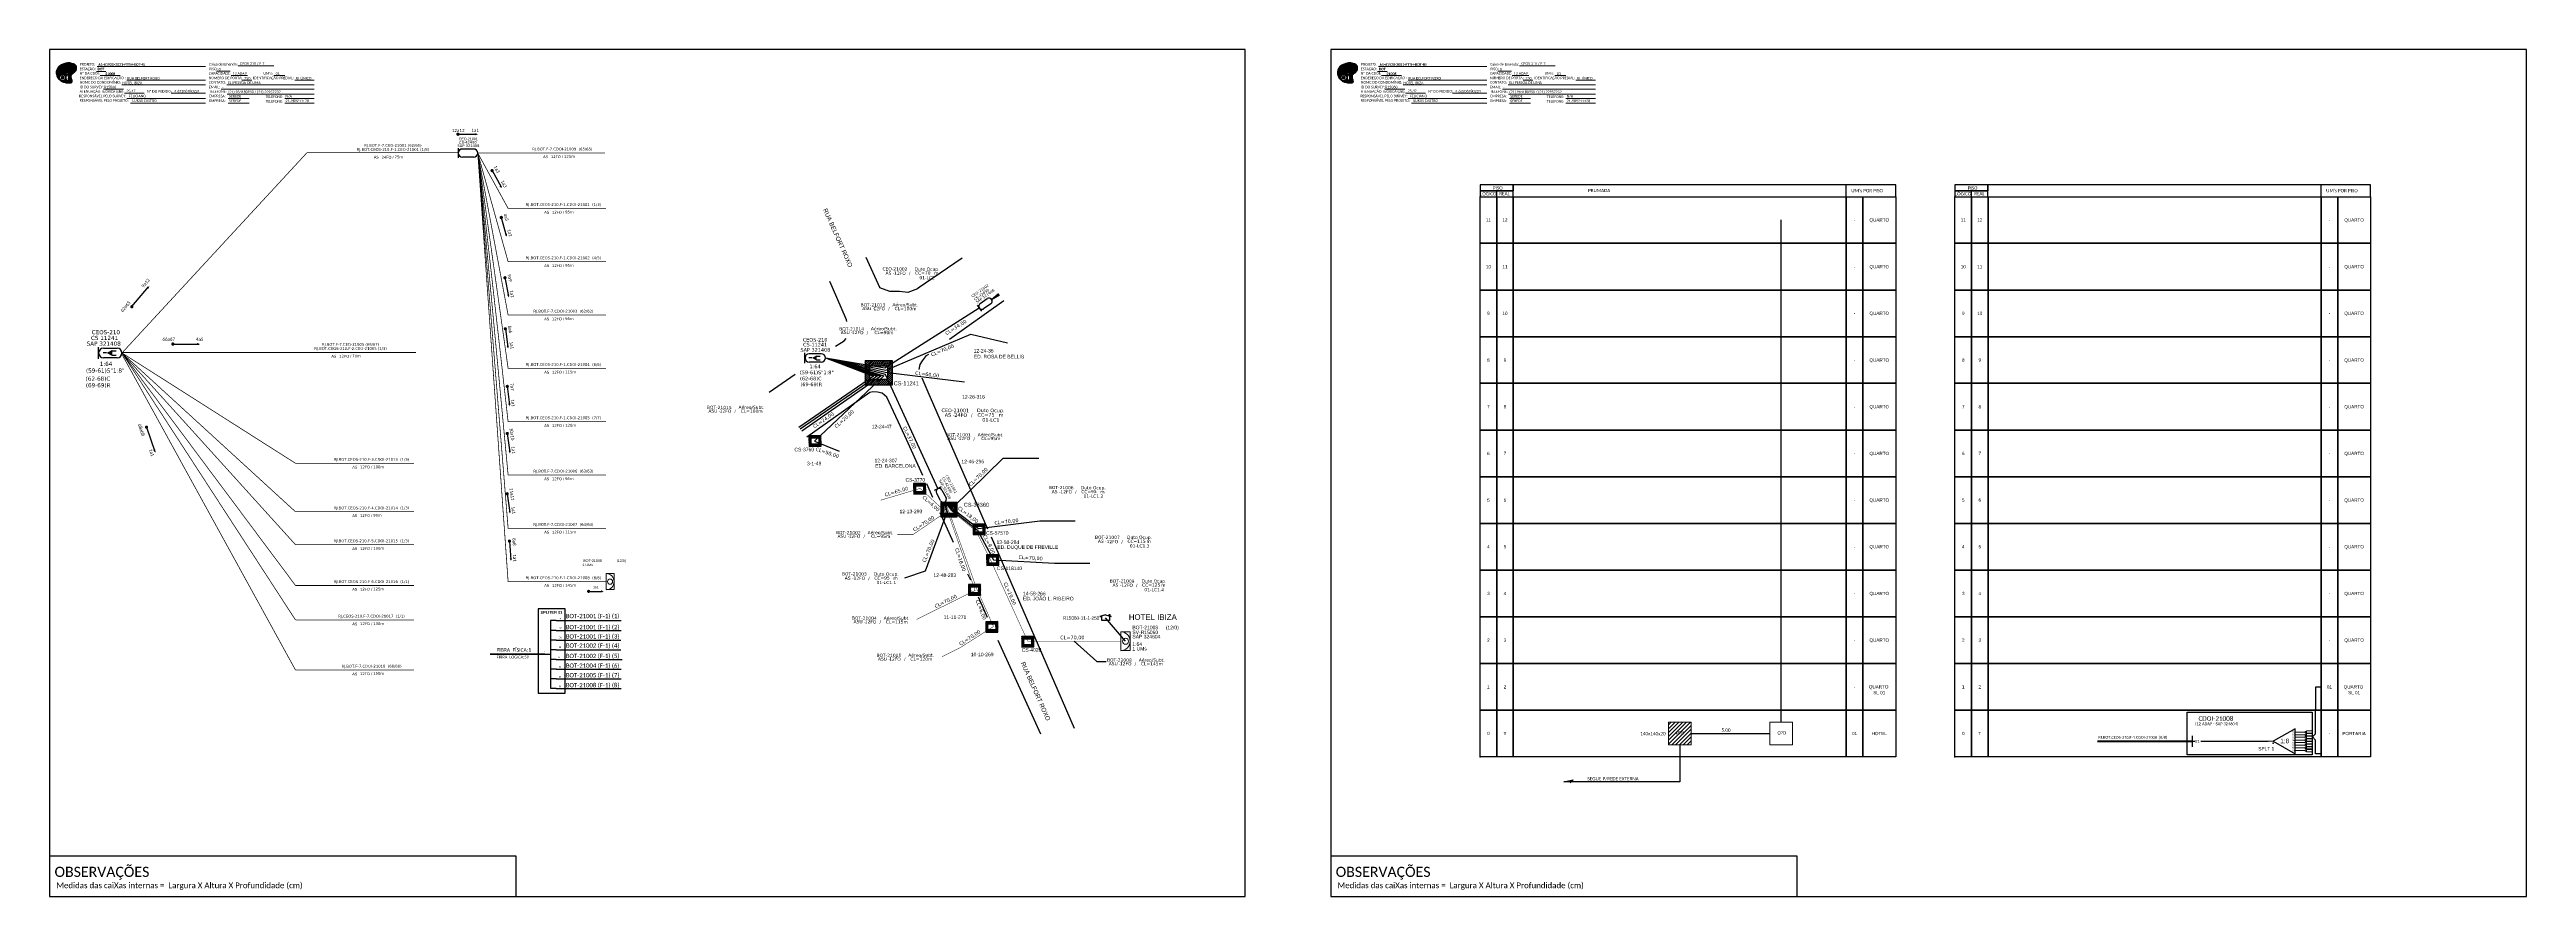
# Paper-space layout 'CDOI-21008' of a CAD drawing. Extents: x 0 to 1737, y 0 to 594.
# The model-space entities are those that its viewports show. They can reach past a viewport. Long polylines and large blocks are cut down to what shows.
import ezdxf
from ezdxf.enums import TextEntityAlignment as Align

# ---------------------------------------------------------------- set-up
doc = ezdxf.new("R2010")
doc.units = 0
for name, color, linetype in [('10.1-Caixas Subterrâneas', 5, 'Continuous'), ('20.4-CEOS', 1, 'Continuous'), ('20.5-CEO', 1, 'Continuous'), ('CAP a instalar', 1, 'Continuous'), ('CAP_A_INSTALAR', 1, 'Continuous'), ('CD a instalar', 1, 'Continuous'), ('CELULAS_GPON', 7, 'Continuous'), ('label_cabos', 7, 'Continuous'), ('Legenda', 1, 'Continuous'), ('LOGRADOURO', 5, 'Continuous'), ('MUB', 252, 'Continuous'), ('SETA', 7, 'Continuous'), ('surveys', 7, 'Continuous'), ('surveys legendas', 7, 'Continuous'), ('texto', 255, 'Continuous'), ('UNIFILAR', 7, 'Continuous')]:
    doc.layers.add(name, color=color, linetype=linetype)
for name, color, linetype, lineweight in [("20.0-LEGENDA DOS CDO'S", 1, 'Continuous', 0), ('20.1-CDO_INTERIOR', 1, 'Continuous', 0), ('20.2-CDO_POSTE', 1, 'Continuous', 5), ('40.1-ETIQUETAS', 1, 'Continuous', 20)]:
    doc.layers.add(name, color=color, linetype=linetype, lineweight=lineweight)
doc.layers.add('EXTRA', color=50, linetype='Continuous', plot=False)
doc.styles.add('ARIAL', font='arial.ttf')
doc.styles.add('siredit', font='verdana.ttf')
doc.styles.get("Standard").update_dxf_attribs({"font": 'arial.ttf'})
doc.styles.add('WMF-Calibri0', font='calibri.ttf')
doc.styles.add('WMF-Calibri1', font='calibrib.ttf')
doc.linetypes.add('FENCELINE1', pattern='A,0.25,-0.1,[133,ltypeshp.shx,S=0.1,R=0,X=-0.1,Y=0],-0.1,1', length=1.45)
doc.dimstyles.get("Standard").update_dxf_attribs({"dimtxt": 0.18, "dimasz": 0.18, "dimexe": 0.18, "dimexo": 0.0625, "dimgap": 0.09, "dimtad": 0, "dimtih": 1, "dimtoh": 1, "dimdec": 4, "dimzin": 0, "dimdsep": 46, "dimtxsty": 'Standard', "dimcen": 0.09, "dimadec": 0, "dimazin": 0, "dimtfac": 1, "dimtdec": 4, "dimtofl": 0, "dimtmove": 0, "dimatfit": 3, "dimfxl": 0, "dimtolj": 1, "dimtzin": 0, "dimarcsym": 0})

# ---------------------------------------------------------------- blocks, each defined once
blk = doc.blocks.new('OI')
h = blk.add_hatch(color=40)
edge = h.paths.add_edge_path()
edge.add_spline(control_points=[(4.4, -0.7), (3.9, -1), (3.3, -1.5), (2.8, -2.6), (2.9, -3.5), (3.1, -4.3), (3.3, -4.9), (3.4, -5.4), (3.4, -5.9), (3.2, -6.4), (2.5, -6.6), (1.7, -6.6), (0.6, -6.7), (-0.6, -6.4), (-1.6, -6.1), (-2.8, -5.6), (-3.9, -4.8), (-4.9, -3.7), (-5.3, -2.6), (-5.6, -1.9), (-5.8, -1), (-5.7, 0.5), (-5.1, 2), (-4.1, 3), (-3.3, 3.6), (-2.4, 4.2), (-1.4, 4.4), (-0.6, 4.7), (0.8, 4.9), (2.2, 5), (3.8, 4.6), (4.7, 4.2), (5.4, 3.7), (5.8, 3), (6, 2.2), (6, 1.5), (5.7, 0.6), (5.3, 0.1), (4.9, -0.4), (4.5, -0.6), (4.4, -0.7)], knot_values=[0, 0, 0, 0, 1.60434, 2.417191, 3.427595, 4.282808, 4.776746, 5.304182, 5.888771, 6.258406, 6.858137, 7.79129, 8.986195, 10.124242, 11.187857, 12.242908, 13.953784, 15.414161, 16.515391, 17.349188, 17.675853, 19.552021, 21.515531, 22.568638, 23.63245, 24.621084, 25.782718, 26.745347, 27.142653, 29.870543, 31.004649, 31.921532, 32.709589, 33.801391, 34.042471, 35.192333, 35.971461, 36.628871, 37.254359, 37.836911, 37.836911, 37.836911, 37.836911], degree=3, periodic=0)
h.paths.add_polyline_path([(1.1, -0.9, -1), (0, -0.9, -1)], flags=16)
edge = h.paths.add_edge_path(flags=16)
edge.add_ellipse((0.6, -3.6), major_axis=(-0.02, 1.71), ratio=0.361305, start_angle=0, end_angle=360)
h.paths.add_polyline_path([(-0.4, -3.6, -1), (-3.8, -3.6, -1)], flags=16)
edge = h.paths.add_edge_path(flags=0)
edge.add_ellipse((-2.1, -3.6), major_axis=(0, 0.885), ratio=0.758294, start_angle=0, end_angle=360)
at = {"color": 40}
for centre, radius in [((-2.1, -3.6), 1.72), ((0.5, -0.9), 0.587)]:
    blk.add_circle(centre, radius, dxfattribs=at)
blk.add_ellipse((-2.1, -3.6), major_axis=(0, 0.885), ratio=0.758294, start_param=-3.141592653589792, end_param=3.141592653589792, dxfattribs=at)
blk.add_ellipse((0.6, -3.6), major_axis=(-0.02, 1.71), ratio=0.361305, dxfattribs=at)
at = {"color": 40, "start_tangent": (-0.800898, -0.598801), "end_tangent": (-0.800898, -0.598801)}
blk.add_spline([(4.4, -0.7), (3.2, -1.8), (2.9, -2.5), (2.9, -3.5), (3.1, -4.4), (3.3, -4.8), (3.4, -5.4), (3.4, -6), (3.2, -6.3), (2.7, -6.5), (1.7, -6.6), (0.5, -6.6), (-0.6, -6.4), (-1.6, -6.1), (-2.6, -5.7), (-3.9, -4.7), (-4.9, -3.6), (-5.4, -2.6), (-5.6, -1.8), (-5.7, -1.5), (-5.6, 0.4), (-4.8, 2.2), (-4.1, 3), (-3.3, 3.6), (-2.4, 4.1), (-1.3, 4.5), (-0.4, 4.7), (0, 4.8), (2.7, 4.8), (3.8, 4.5), (4.7, 4.2), (5.3, 3.7), (5.9, 2.7), (5.9, 2.5), (5.9, 1.3), (5.7, 0.6), (5.3, 0.1), (4.8, -0.4), (4.4, -0.7)], degree=3, dxfattribs=at)
blk = doc.blocks.new('CARIMBO')
at = {"color": 7, "lineweight": 0}
for points in [[(35.7, -16.8), (111.6, -16.8)], [(134.5, -16.3), (159.6, -16.3)], [(35.1, -20.1), (41.7, -20.1)], [(37.8, -23.1), (51.8, -23.1)], [(40.1, -32.5), (54.1, -32.5)], [(53, -29.5), (111.6, -29.5)], [(56.4, -26.4), (111.6, -26.4)], [(119.4, -20), (128.9, -20)], [(122.6, -32.7), (187.8, -32.7)], [(126.6, -29.5), (187.8, -29.5)], [(129.5, -23.1), (141.1, -23.1)], [(137.1, -26.4), (144, -26.4)], [(159.4, -23.1), (167.1, -23.1)], [(174.2, -26.4), (187.8, -26.4)], [(54.7, -35.5), (68.6, -35.5)], [(56.4, -39.1), (111.6, -39.1)], [(58.9, -42.3), (111.6, -42.3)], [(126.8, -36), (187.8, -36)], [(127.5, -39.1), (142.3, -39.1)], [(127.5, -42.3), (142.3, -42.3)], [(167.1, -39.1), (187.8, -39.1)], [(167.1, -42.3), (187.8, -42.3)]]:
    blk.add_lwpolyline(points, dxfattribs=at)
at = {"color": 7, "xscale": 1.213923925163967, "yscale": 1.213923925163967, "zscale": 1.213923925163967, "rotation": 0.1532896023949059}
blk.add_blockref('OI', (13.9, -20.2), dxfattribs=at)
at = {"color": 7, "lineweight": 0, "style": 'WMF-Calibri0'}
for s, height, p in [('PROJETO:', 1.79, (23.3, -16)), ('ESTAÇÃO:', 1.79, (23.3, -19.3)), ('Caixa de Emenda:', 1.793, (114, -16)), ('ATENUAÇÃO TEÓRICA (dB):', 1.793, (23.3, -35.1)), ('Nº DA CDOI:', 1.793, (23.3, -22.4)), ('ENDEREÇO DA EDIFICAÇÃO :', 1.793, (23.3, -25.6)), ('NOME DO CONDOMÍNIO:', 1.793, (23.3, -28.7)), ('ID DO SURVEY:', 1.793, (23.3, -32)), ('CAPACIDADE:', 1.793, (113.9, -22.4)), ('CONTATO:', 1.79, (113.9, -28.7)), ('NÚMERO DE PORTA:', 1.793, (113.9, -25.6)), ('EMAIL:', 1.79, (113.9, -32)), ('TELEFONE:', 1.79, (114.1, -35.1)), ('PISO:', 1.79, (114.1, -19.3)), ('IDENTIFICAÇÃO PREDIAL:', 1.793, (145, -25.6)), ("UM's:", 1.79, (152.2, -22.4)), ('RESPONSÁVEL PELO SURVEY:', 1.793, (23, -38.3)), ('RESPONSÁVEL PELO PROJETO:', 1.793, (23.3, -41.4)), ('EMPRESA:', 1.79, (114.1, -38.3)), ('EMPRESA:', 1.79, (114.1, -41.6)), ('TELEFONE:', 1.79, (153.7, -38.8)), ('TELEFONE:', 1.79, (153.7, -42.1))]:
    blk.add_text(s, height=height, dxfattribs=at).set_placement(p)
at = {"color": 7, "lineweight": 0, "flags": 8}
for tag, p, style in [('PROJ', (36.5, -16.1), 'WMF-Calibri1'), ('CEOS-XX', (135.9, -15.5), 'WMF-Calibri0'), ('EST', (35.9, -19.4), 'WMF-Calibri1'), ('_ID_', (40.4, -31.9), 'WMF-Calibri0'), ('NOME_DO_COND.', (53.2, -29), 'WMF-Calibri0'), ('O_POTEN', (56.1, -34.7), 'WMF-Calibri0'), ('LOGRADOURO', (56.6, -25.9), 'WMF-Calibri0'), ('PISO_PTR', (120.8, -19.4), 'WMF-Calibri0'), ('EMAIL', (123.3, -32.1), 'WMF-Calibri0'), ('NOME_DO_CONTATO', (127.3, -28.9), 'WMF-Calibri0'), ('TELEFONE', (127.5, -35.4), 'WMF-Calibri0'), ('CAPAC.', (130.7, -22.5), 'WMF-Calibri0'), ('N°', (138.8, -25.8), 'WMF-Calibri0'), ("UC'S", (160.8, -22.5), 'WMF-Calibri0'), ('N°PREDIO', (174.9, -25.8), 'WMF-Calibri0'), ('RES_SURVEY', (57.8, -38.2), 'WMF-Calibri0'), ('RES_PROJ', (60.3, -41.5), 'WMF-Calibri0'), ('EMP_RESP_SURVEY', (128.2, -38.5), 'WMF-Calibri0'), ('EMP_RESP_PROJ', (128.2, -41.7), 'WMF-Calibri0'), ('CONT_RESP_SURVEY', (167.8, -38.5), 'WMF-Calibri0'), ('CONT_RESP_PROJ', (167.8, -41.7), 'WMF-Calibri0')]:
    blk.add_attdef(tag, p, '', height=1.79, dxfattribs=dict(at, style=style))
at = {"color": 7, "lineweight": 0, "style": 'WMF-Calibri1', "flags": 8}
blk.add_attdef("N° CDO'S", text='', height=1.79, dxfattribs=at).set_placement((44.8, -22.7), align=Align.CENTER)
blk = doc.blocks.new('ETIQUETA_RS5F')
at = {"layer": '40.1-ETIQUETAS', "color": 0, "style": 'siredit'}
blk.add_text('/', height=1.5, dxfattribs=at).set_placement((1.6, -2), align=Align.MIDDLE_RIGHT)
for tag, p in [('ETIQUETA_R_SECUNDARIA', (1.2, 2.1)), ('ETIQUETA_R_PRIMARIA', (1.2, 4.1)), ('F_ATIVAS/F_MORTAS', (1.1, -4.2))]:
    blk.add_attdef(tag, text='', height=1.5, dxfattribs=at).set_placement(p, align=Align.MIDDLE_CENTER)
for tag, p in [('TIPO_CABO', (-6.6, -2.1)), ('CAP_CABO', (0.4, -2.1))]:
    blk.add_attdef(tag, text='', height=1.5, dxfattribs=at).set_placement(p, align=Align.MIDDLE_RIGHT)
for tag, p in [('FUSÃO_1', (0.8, -8.4)), ('FUSÃO_2', (0.8, -10.6)), ('FUSÃO_3', (0.8, -12.9)), ('FUSÃO_4', (0.8, -15.1)), ('FUSÃO_5', (0.8, -17.2))]:
    blk.add_attdef(tag, text='', height=1.5, dxfattribs=at).set_placement(p, align=Align.CENTER)
blk.add_attdef('METROS', text='', height=1.5, dxfattribs=at).set_placement((2.1, -2), align=Align.MIDDLE_LEFT)
blk = doc.blocks.new('CDOI_INT')
at = {"layer": '20.1-CDO_INTERIOR', "color": 0, "lineweight": 18}
blk.add_lwpolyline([(4.2, -4.2), (4.2, 4.2), (0, 4.2), (0, -4.2)], close=True, dxfattribs=at)
blk.add_circle((2.1, 0), 1.36, dxfattribs=at)
blk.add_arc((0, 0), 4.25, 270, 90, dxfattribs=at)
at = {"layer": "20.0-LEGENDA DOS CDO'S", "color": 0, "style": 'ARIAL'}
for tag, p in [('CDO_N', (-0.1, 10.4)), ('SURVEY', (-0.1, 8.2)), ('SAP', (-0.1, 6.2)), ('SPLITER_1', (21.2, 10.4)), ('SPLITER_2', (21.2, 8.7)), ('1:XX', (5.9, -2.2)), ('UMS', (5.9, -4.2))]:
    blk.add_attdef(tag, p, '', height=1.36, dxfattribs=at)
blk.add_attdef('FIBRAS_UTILIZADAS', text='', height=1.36, dxfattribs=at).set_placement((15.3, 10.4), align=Align.CENTER)
blk = doc.blocks.new('CEOS_RP_CT_DRT')
at = {"layer": '20.4-CEOS', "color": 0}
for p, q in [((-4.54, 1.19), (-1.19, 1.19)), ((-1.19, -1.19), (-4.54, -1.19))]:
    blk.add_line(p, q, dxfattribs=at)
for points in [[(-5.73, -1.43), (-5.73, 1.44)], [(-3.79, 0), (-4.59, 0)], [(-2.47, 0.48), (-1.45, 0.48)], [(-2.47, -0.52), (-1.45, -0.52)]]:
    blk.add_lwpolyline(points, dxfattribs=at)
blk.add_lwpolyline([(-3.79, 0, 0, 1.47, 0), (-2.41, 0, 1.47, 1.47, 0)], format="xyseb", dxfattribs=at)
for centre, start, end in [((-4.54, 0), 90, 270), ((-1.19, 0), 270, 90)]:
    blk.add_arc(centre, 1.19, start, end, dxfattribs=at)
at = {"layer": '20.4-CEOS', "color": 7, "style": 'siredit'}
for tag, p in [('Nº_DA_CEOS', (-2.86, 5.6)), ('LOCAL', (-2.86, 4.24)), ('SAP', (-2.86, 2.78)), ('RACIO_SPLITAGEM', (-2.86, -1.88)), ('FIBRAS_SPLITTER', (-2.86, -3.58)), ('FIBRAS_TOP_C', (-2.86, -5.08)), ('RESERVA_FINAIS', (-2.86, -6.39))]:
    blk.add_attdef(tag, text='', height=1.01, dxfattribs=at).set_placement(p, align=Align.TOP_CENTER)
blk = doc.blocks.new('CDOE-TEXTO PADRÃO')
at = {"layer": "20.0-LEGENDA DOS CDO'S", "color": 0, "style": 'ARIAL'}
for tag, p in [('CDO_N', (0.5, 7.4)), ('CORDOALHA', (0.5, 4.3)), ('SAP', (0.5, 1.7)), ('SPLITER_1', (0.6, -0.9)), ('SPLITER_2', (0.6, -3.5)), ('(XX-XX_F)S', (0.5, -8.3)), ('(XX-XX_L)S', (0.5, -10.8)), ('UMS', (0.5, -13.1))]:
    blk.add_attdef(tag, p, '', height=1.7, rotation=0.118, dxfattribs=at)
blk.add_attdef('FIBRAS_UTILIZADAS', text='', height=1.7, rotation=0.118, dxfattribs=at).set_placement((19.8, 7.4), align=Align.CENTER)
blk = doc.blocks.new('*X10')
at = {"color": 0, "linetype": 'Continuous'}
for p, q in [((-1.25, 0.34099), (-0.49099, 1.1)), ((-1.25, 0.517767), (-0.667767, 1.1)), ((-1.25, 0.694544), (-0.844544, 1.1)), ((-1.25, 0.87132), (-1.02132, 1.1)), ((-1.25, 1.048097), (-1.198097, 1.1)), ((-1.25, 0.164214), (-0.8035, 0.610714)), ((-1.25, -0.012563), (-0.8035, 0.433937)), ((-1.25, -0.18934), (-0.8035, 0.25716)), ((-1.25, -0.366117), (-0.8035, 0.080383)), ((-0.789214, 0.625), (-0.314214, 1.1)), ((-0.612437, 0.625), (-0.137437, 1.1)), ((-0.43566, 0.625), (0.03934, 1.1)), ((-0.258883, 0.625), (0.216117, 1.1)), ((-0.082107, 0.625), (0.392893, 1.1)), ((0.09467, 0.625), (0.56967, 1.1)), ((0.271447, 0.625), (0.746447, 1.1)), ((0.448223, 0.625), (0.923223, 1.1)), ((0.625, 0.625), (1.1, 1.1)), ((0.801777, 0.625), (1.25, 1.073223)), ((0.8035, 0.449947), (1.25, 0.896447)), ((0.8035, 0.27317), (1.25, 0.71967)), ((0.8035, 0.096393), (1.25, 0.542893)), ((0.8035, -0.080383), (1.25, 0.366117)), ((0.8035, -0.25716), (1.25, 0.18934)), ((0.8035, -0.433937), (1.25, 0.012563)), ((-1.25, -0.542893), (-0.8035, -0.096393)), ((-1.25, -0.71967), (-0.8035, -0.27317)), ((-1.25, -0.896447), (-0.8035, -0.449947)), ((-1.25, -1.073223), (-0.801777, -0.625)), ((-1.1, -1.1), (-0.625, -0.625)), ((-0.923223, -1.1), (-0.448223, -0.625)), ((-0.746447, -1.1), (-0.271447, -0.625)), ((-0.56967, -1.1), (-0.09467, -0.625)), ((-0.392893, -1.1), (0.082107, -0.625)), ((-0.216117, -1.1), (0.258883, -0.625)), ((-0.03934, -1.1), (0.43566, -0.625)), ((0.137437, -1.1), (0.612437, -0.625)), ((0.314214, -1.1), (0.789214, -0.625)), ((0.49099, -1.1), (1.25, -0.34099)), ((0.667767, -1.1), (1.25, -0.517767)), ((0.8035, -0.610714), (1.25, -0.164214)), ((0.844544, -1.1), (1.25, -0.694544)), ((1.02132, -1.1), (1.25, -0.87132)), ((1.198097, -1.1), (1.25, -1.048097))]:
    blk.add_line(p, q, dxfattribs=at)
blk = doc.blocks.new('MANHOLE_MQ')
at = {"color": 0, "linetype": 'Continuous'}
for p, q in [((0.0000062, 0.0000057), (-0.0000063, 0.0000057)), ((-0.0000063, 0.0000057), (-0.0000063, -0.0000053)), ((-0.000004, 0.0000033), (0.000004, 0.0000033)), ((-0.000004, -0.0000029), (-0.000004, 0.0000033)), ((0.000004, 0.0000033), (0.000004, -0.0000029)), ((0.0000062, -0.0000053), (0.0000062, 0.0000057)), ((-0.0000063, -0.0000053), (0.0000062, -0.0000053)), ((0.000004, -0.0000029), (-0.000004, -0.0000029)), ((0.000004, -0.0000029), (0.000004, -0.0000029))]:
    blk.add_line(p, q, dxfattribs=at)
at = {"color": 0, "linetype": 'Continuous', "xscale": 5e-06, "yscale": 5e-06, "zscale": 1e-05}
blk.add_blockref('*X10', (0, 0.0000002), dxfattribs=at)
blk = doc.blocks.new('*U16')
at = {"layer": '20.4-CEOS', "color": 7, "style": 'siredit'}
for tag, p in [('FIBRAS_SPLITTER', (0, 0)), ('FIBRAS_TOP_C', (0, -4.13)), ('RESERVA_FINAIS', (0, -5.46))]:
    blk.add_attdef(tag, p, '', height=1.01, dxfattribs=at)
for tag, p, flags in [('ID_ATIVIDADE', (0, -6.77), 3), ('QTDE', (0, -9.4), 1), ('FATOR', (0, -8.09), 1), ('FID', (0, -10.71), 1)]:
    blk.add_attdef(tag, p, '', height=1.01, dxfattribs=dict(at, flags=flags))
blk = doc.blocks.new('LEGENDA DOS CABOS')
at = {"layer": 'EXTRA', "color": 0, "style": 'siredit'}
for tag, p in [('ID', (4.6, 0.97)), ('XX', (9.03, 0.97))]:
    blk.add_attdef(tag, text='', height=0.48, rotation=359.69001, dxfattribs=at).set_placement(p, align=Align.MIDDLE_CENTER)
at = {"layer": 'Legenda', "color": 0, "style": 'siredit'}
for tag, p in [('TIPO_CABO', (1.31, 0)), ('CABO', (4.69, -0.05)), ('/', (6.81, -0.05)), ('METROS', (10.03, -0.05))]:
    blk.add_attdef(tag, text='', height=0.8, rotation=359.69001, dxfattribs=at).set_placement(p, align=Align.MIDDLE_CENTER)
blk = doc.blocks.new('Inst CB DT OCUP CFOA-SM-AS-80-TS-24')
at = {"layer": 'label_cabos', "color": 0, "style": 'siredit'}
for tag, flags, p in [('ID_ATIVIDADE', 3, (1.31, 2.67)), ('FATOR', 1, (11.56, 2.55))]:
    blk.add_attdef(tag, text='', height=1, rotation=359.69001, dxfattribs=dict(at, flags=flags)).set_placement(p, align=Align.MIDDLE_CENTER)
for tag, p in [('TIPO_CABO', (1.76, 0)), ('DESTINO_CABO', (3.13, 1.26)), ('CABO', (4.69, -0.05)), ('/', (7.71, -0.05)), ('LANCE', (10.91, 0)), ('TIPO_CABO', (13.11, 1.24)), ('UND', (15.96, 0)), ('FID', (13.15, -1.41))]:
    blk.add_attdef(tag, text='', height=1, rotation=359.69001, dxfattribs=at).set_placement(p, align=Align.MIDDLE_CENTER)
blk.add_attdef('QTDE', (12.43, -0.47), '', height=1, rotation=359.69001, dxfattribs=at)
blk = doc.blocks.new('SURVEY_SURVEY')
for p, q in [((0, 0.0000152), (-0.0000151, 0.0000108)), ((-0.0000151, 0.0000108), (-0.0000104, 0.0000108)), ((-0.0000103, 0), (-0.0000103, 0.0000108)), ((0.0000103, 0), (-0.0000103, 0)), ((0, 0.0000152), (0.0000151, 0.0000108)), ((0.0000101, 0.0000159), (0.0000117, 0.0000159)), ((0.0000101, 0.0000123), (0.0000101, 0.0000159)), ((0.0000151, 0.0000108), (0.0000103, 0.0000108)), ((0.0000103, 0.0000108), (0.0000103, 0)), ((0.0000117, 0.0000159), (0.0000117, 0.0000119))]:
    blk.add_line(p, q)
blk = doc.blocks.new('SPLT_1-8_SC-APC')
at = {"color": 1, "lineweight": 0}
blk.add_lwpolyline([(-17, -7.5), (-19.3, -7.5)], dxfattribs=at)
at = {"color": 1}
blk.add_lwpolyline([(-7.4, -2.1), (-17, -7.5), (-7.4, -13), (-7.4, -2.1)], dxfattribs=at)
at = {"color": 3, "lineweight": 0}
for points in [[(-3, -3.5), (-7.4, -3.5)], [(-7.4, -4.7), (-3, -4.7)], [(-7.4, -5.8), (-3, -5.8)], [(-7.4, -7), (-3, -7)], [(-7.4, -8.1), (-3, -8.1)], [(-7.4, -9.3), (-3, -9.3)], [(-7.4, -10.4), (-3, -10.4)], [(-2.4, -3), (-2.4, -4)], [(-2.4, -3), (0, -3)], [(-2.4, -4), (0, -4)], [(-2.4, -4.2), (-2.4, -5.2)], [(-2.4, -4.2), (0, -4.2)], [(-2.4, -5.2), (0, -5.2)], [(-2.4, -5.3), (-2.4, -6.3)], [(-2.4, -5.3), (0, -5.3)], [(-2.4, -6.3), (0, -6.3)], [(-2.4, -6.5), (-2.4, -7.5)], [(-2.4, -6.5), (0, -6.5)], [(-2.4, -7.5), (0, -7.5)], [(-2.4, -7.6), (-2.4, -8.6)], [(-2.4, -7.6), (0, -7.6)], [(-2.4, -8.6), (0, -8.6)], [(-2.4, -8.8), (-2.4, -9.8)], [(-2.4, -8.8), (0, -8.8)], [(-2.4, -9.8), (0, -9.8)], [(-2.4, -9.9), (-2.4, -10.9)], [(-2.4, -9.9), (0, -9.9)], [(-7.4, -11.6), (-3, -11.6)], [(-2.4, -10.9), (0, -10.9)], [(-2.4, -11.1), (-2.4, -12.1)], [(-2.4, -11.1), (0, -11.1)], [(-2.4, -12.1), (0, -12.1)]]:
    blk.add_lwpolyline(points, dxfattribs=at)
for points in [[(-3, -3.2), (-2.4, -3.2), (-2.4, -3.8), (-3, -3.8)], [(-3, -4.4), (-2.4, -4.4), (-2.4, -5), (-3, -5)], [(-3, -5.5), (-2.4, -5.5), (-2.4, -6.1), (-3, -6.1)], [(-3, -6.7), (-2.4, -6.7), (-2.4, -7.3), (-3, -7.3)], [(-3, -7.8), (-2.4, -7.8), (-2.4, -8.4), (-3, -8.4)], [(-3, -9), (-2.4, -9), (-2.4, -9.6), (-3, -9.6)], [(-3, -10.1), (-2.4, -10.1), (-2.4, -10.7), (-3, -10.7)], [(-3, -11.3), (-2.4, -11.3), (-2.4, -11.9), (-3, -11.9)]]:
    blk.add_lwpolyline(points, close=True, dxfattribs=at)
at = {"color": 1, "style": 'ARIAL'}
for s, height, p in [('1:8', 2, (-13.9, -8.4)), ('S1', 0.75, (-8.7, -3.8)), ('S2', 0.75, (-8.7, -5)), ('S3', 0.75, (-8.7, -6.2)), ('S4', 0.75, (-8.7, -7.4)), ('S5', 0.75, (-8.7, -8.6)), ('S6', 0.75, (-8.7, -9.7)), ('S7', 0.75, (-8.7, -10.8)), ('S8', 0.75, (-8.7, -11.9))]:
    blk.add_text(s, height=height, dxfattribs=at).set_placement(p)

msp = doc.modelspace()

# ---------------------------------------------------------------- hatches: boundary and pattern name
h = msp.add_hatch()
h.set_pattern_fill('ANSI31', color=1, scale=0.6)
h.set_pattern_definition([(45, (519.0862, 3459.5917), (-1.3470384, 1.3470384), [])])
h.paths.add_polyline_path([(1055.4, 827.2), (1039.6, 827.2), (1039.6, 811.4), (1055.4, 811.4)])
h.paths.add_polyline_path([(1044.3, 818), (1051.1, 818), (1051.1, 821.5), (1044.3, 821.5)], flags=24)
h = msp.add_hatch(color=3)
h.dxf.hatch_style = 1
edge = h.paths.add_edge_path()
edge.add_arc((1459.7, 813.8), 0.41, 0, 360)

# ---------------------------------------------------------------- linework, layer by layer
for points in [[(-89.3, 705), (749.2, 705), (749.2, 1299), (-89.3, 1299), (-89.3, 705)], [(802.7, 705), (1641.2, 705), (1641.2, 1299), (802.7, 1299), (802.7, 705)], [(919.1, 1195.8), (919.1, 1199.9)], [(930.6, 1195.8), (1199, 1195.8), (1199, 1204.1), (930.6, 1204.1), (930.6, 1204.1), (930.6, 1199.9)], [(1164.2, 1195.8), (1164.2, 1204.1)], [(1252.1, 1195.8), (1252.1, 1199.9)], [(1263.6, 1195.8), (1532, 1195.8), (1532, 1204.1), (1263.6, 1204.1), (1263.6, 1204.1), (1263.6, 1199.9)], [(1497.2, 1195.8), (1497.2, 1204.1)]]:
    msp.add_lwpolyline(points)
at = {"color": 7, "lineweight": 0}
for points in [[(-4, 1268.3), (20.1, 1268.3)], [(888, 1268.3), (912.1, 1268.3)]]:
    msp.add_lwpolyline(points, dxfattribs=at)
at = {"color": 7, "const_width": 1.13}
for points in [[(196.5, 1239.6, 1), (197.7, 1239.6, 1)], [(220.8, 1214.6, 1), (221.3, 1213.6, 1)], [(227.3, 1181.8, 1), (227.7, 1180.7, 1)], [(230, 1139.5, 1), (230.2, 1138.4, 1)], [(-31.9, 1118.2, 1), (-31.2, 1119.1, 1)], [(230.3, 1103.7, 1), (230.4, 1102.6, 1)], [(-3.4, 1092.4, 1), (-2.2, 1092.4, 1)], [(231.6, 1063.3, 1), (231.8, 1062.2, 1)], [(-21.5, 1034.7, 1), (-21.1, 1033.6, 1)], [(231.6, 1030.3, 1), (231.7, 1029.1, 1)], [(231.6, 988, 1), (231.7, 986.9, 1)], [(233.2, 954.8, 1), (233.3, 953.7, 1)]]:
    msp.add_lwpolyline(points, format="xyb", close=True, dxfattribs=at)
for points in [[(907.5, 1199.9), (930.6, 1199.9), (930.6, 1204.1), (907.5, 1204.1)], [(907.5, 1195.8), (930.6, 1195.8), (930.6, 1199.9), (907.5, 1199.9)], [(1240.5, 1199.9), (1263.6, 1199.9), (1263.6, 1204.1), (1240.5, 1204.1)], [(1240.5, 1195.8), (1263.6, 1195.8), (1263.6, 1199.9), (1240.5, 1199.9)], [(907.5, 1195.8), (919.1, 1195.8), (919.1, 1163.1), (907.5, 1163.1)], [(919.1, 1195.8), (930.7, 1195.8), (930.7, 1163.1), (919.1, 1163.1)], [(930.7, 1195.8), (1164.3, 1195.8), (1164.3, 1163.1), (930.7, 1163.1)], [(1164.3, 1195.8), (1175.9, 1195.8), (1175.9, 1163.1), (1164.3, 1163.1)], [(1175.9, 1195.8), (1199, 1195.8), (1199, 1163.1), (1175.9, 1163.1)], [(1240.5, 1195.8), (1252.1, 1195.8), (1252.1, 1163.1), (1240.5, 1163.1)], [(1252.1, 1195.8), (1263.7, 1195.8), (1263.7, 1163.1), (1252.1, 1163.1)], [(1263.7, 1195.8), (1497.3, 1195.8), (1497.3, 1163.1), (1263.7, 1163.1)], [(1497.3, 1195.8), (1508.9, 1195.8), (1508.9, 1163.1), (1497.3, 1163.1)], [(1508.9, 1195.8), (1532, 1195.8), (1532, 1163.1), (1508.9, 1163.1)], [(907.5, 1163.1), (919.1, 1163.1), (919.1, 1130.3), (907.5, 1130.3)], [(919.1, 1163.1), (930.7, 1163.1), (930.7, 1130.3), (919.1, 1130.3)], [(930.7, 1163.1), (1164.3, 1163.1), (1164.3, 1130.3), (930.7, 1130.3)], [(1164.3, 1163.1), (1175.9, 1163.1), (1175.9, 1130.3), (1164.3, 1130.3)], [(1175.9, 1163.1), (1199, 1163.1), (1199, 1130.3), (1175.9, 1130.3)], [(1240.5, 1163.1), (1252.1, 1163.1), (1252.1, 1130.3), (1240.5, 1130.3)], [(1252.1, 1163.1), (1263.7, 1163.1), (1263.7, 1130.3), (1252.1, 1130.3)], [(1263.7, 1163.1), (1497.3, 1163.1), (1497.3, 1130.3), (1263.7, 1130.3)], [(1497.3, 1163.1), (1508.9, 1163.1), (1508.9, 1130.3), (1497.3, 1130.3)], [(1508.9, 1163.1), (1532, 1163.1), (1532, 1130.3), (1508.9, 1130.3)], [(907.5, 1130.3), (919.1, 1130.3), (919.1, 1097.6), (907.5, 1097.6)], [(919.1, 1130.3), (930.7, 1130.3), (930.7, 1097.6), (919.1, 1097.6)], [(930.7, 1130.3), (1164.3, 1130.3), (1164.3, 1097.6), (930.7, 1097.6)], [(1164.3, 1130.3), (1175.9, 1130.3), (1175.9, 1097.6), (1164.3, 1097.6)], [(1175.9, 1130.3), (1199, 1130.3), (1199, 1097.6), (1175.9, 1097.6)], [(1240.5, 1130.3), (1252.1, 1130.3), (1252.1, 1097.6), (1240.5, 1097.6)], [(1252.1, 1130.3), (1263.7, 1130.3), (1263.7, 1097.6), (1252.1, 1097.6)], [(1263.7, 1130.3), (1497.3, 1130.3), (1497.3, 1097.6), (1263.7, 1097.6)], [(1497.3, 1130.3), (1508.9, 1130.3), (1508.9, 1097.6), (1497.3, 1097.6)], [(1508.9, 1130.3), (1532, 1130.3), (1532, 1097.6), (1508.9, 1097.6)], [(907.5, 1097.6), (919.1, 1097.6), (919.1, 1064.9), (907.5, 1064.9)], [(919.1, 1097.6), (930.7, 1097.6), (930.7, 1064.9), (919.1, 1064.9)], [(930.7, 1097.6), (1164.3, 1097.6), (1164.3, 1064.9), (930.7, 1064.9)], [(1164.3, 1097.6), (1175.9, 1097.6), (1175.9, 1064.9), (1164.3, 1064.9)], [(1175.9, 1097.6), (1199, 1097.6), (1199, 1064.9), (1175.9, 1064.9)], [(1240.5, 1097.6), (1252.1, 1097.6), (1252.1, 1064.9), (1240.5, 1064.9)], [(1252.1, 1097.6), (1263.7, 1097.6), (1263.7, 1064.9), (1252.1, 1064.9)], [(1263.7, 1097.6), (1497.3, 1097.6), (1497.3, 1064.9), (1263.7, 1064.9)], [(1497.3, 1097.6), (1508.9, 1097.6), (1508.9, 1064.9), (1497.3, 1064.9)], [(1508.9, 1097.6), (1532, 1097.6), (1532, 1064.9), (1508.9, 1064.9)], [(907.5, 1064.9), (919.1, 1064.9), (919.1, 1032.1), (907.5, 1032.1)], [(919.1, 1064.9), (930.7, 1064.9), (930.7, 1032.1), (919.1, 1032.1)], [(930.7, 1064.9), (1164.3, 1064.9), (1164.3, 1032.1), (930.7, 1032.1)], [(1164.3, 1064.9), (1175.9, 1064.9), (1175.9, 1032.1), (1164.3, 1032.1)], [(1175.9, 1064.9), (1199, 1064.9), (1199, 1032.1), (1175.9, 1032.1)], [(1240.5, 1064.9), (1252.1, 1064.9), (1252.1, 1032.1), (1240.5, 1032.1)], [(1252.1, 1064.9), (1263.7, 1064.9), (1263.7, 1032.1), (1252.1, 1032.1)], [(1263.7, 1064.9), (1497.3, 1064.9), (1497.3, 1032.1), (1263.7, 1032.1)], [(1497.3, 1064.9), (1508.9, 1064.9), (1508.9, 1032.1), (1497.3, 1032.1)], [(1508.9, 1064.9), (1532, 1064.9), (1532, 1032.1), (1508.9, 1032.1)], [(907.5, 1032.1), (919.1, 1032.1), (919.1, 999.4), (907.5, 999.4)], [(919.1, 1032.1), (930.7, 1032.1), (930.7, 999.4), (919.1, 999.4)], [(930.7, 1032.1), (1164.3, 1032.1), (1164.3, 999.4), (930.7, 999.4)], [(1164.3, 1032.1), (1175.9, 1032.1), (1175.9, 999.4), (1164.3, 999.4)], [(1175.9, 1032.1), (1199, 1032.1), (1199, 999.4), (1175.9, 999.4)], [(1240.5, 1032.1), (1252.1, 1032.1), (1252.1, 999.4), (1240.5, 999.4)], [(1252.1, 1032.1), (1263.7, 1032.1), (1263.7, 999.4), (1252.1, 999.4)], [(1263.7, 1032.1), (1497.3, 1032.1), (1497.3, 999.4), (1263.7, 999.4)], [(1497.3, 1032.1), (1508.9, 1032.1), (1508.9, 999.4), (1497.3, 999.4)], [(1508.9, 1032.1), (1532, 1032.1), (1532, 999.4), (1508.9, 999.4)], [(907.5, 999.4), (919.1, 999.4), (919.1, 966.6), (907.5, 966.6)], [(919.1, 999.4), (930.7, 999.4), (930.7, 966.6), (919.1, 966.6)], [(930.7, 999.4), (1164.3, 999.4), (1164.3, 966.6), (930.7, 966.6)], [(1164.3, 999.4), (1175.9, 999.4), (1175.9, 966.6), (1164.3, 966.6)], [(1175.9, 999.4), (1199, 999.4), (1199, 966.6), (1175.9, 966.6)], [(1240.5, 999.4), (1252.1, 999.4), (1252.1, 966.6), (1240.5, 966.6)], [(1252.1, 999.4), (1263.7, 999.4), (1263.7, 966.6), (1252.1, 966.6)], [(1263.7, 999.4), (1497.3, 999.4), (1497.3, 966.6), (1263.7, 966.6)], [(1497.3, 999.4), (1508.9, 999.4), (1508.9, 966.6), (1497.3, 966.6)], [(1508.9, 999.4), (1532, 999.4), (1532, 966.6), (1508.9, 966.6)], [(907.5, 966.6), (919.1, 966.6), (919.1, 933.9), (907.5, 933.9)], [(919.1, 966.6), (930.7, 966.6), (930.7, 933.9), (919.1, 933.9)], [(930.7, 966.6), (1164.3, 966.6), (1164.3, 933.9), (930.7, 933.9)], [(1164.3, 966.6), (1175.9, 966.6), (1175.9, 933.9), (1164.3, 933.9)], [(1175.9, 966.6), (1199, 966.6), (1199, 933.9), (1175.9, 933.9)], [(1240.5, 966.6), (1252.1, 966.6), (1252.1, 933.9), (1240.5, 933.9)], [(1252.1, 966.6), (1263.7, 966.6), (1263.7, 933.9), (1252.1, 933.9)], [(1263.7, 966.6), (1497.3, 966.6), (1497.3, 933.9), (1263.7, 933.9)], [(1497.3, 966.6), (1508.9, 966.6), (1508.9, 933.9), (1497.3, 933.9)], [(1508.9, 966.6), (1532, 966.6), (1532, 933.9), (1508.9, 933.9)], [(907.5, 933.9), (919.1, 933.9), (919.1, 901.1), (907.5, 901.1)], [(919.1, 933.9), (930.7, 933.9), (930.7, 901.1), (919.1, 901.1)], [(930.7, 933.9), (1164.3, 933.9), (1164.3, 901.1), (930.7, 901.1)], [(1164.3, 933.9), (1175.9, 933.9), (1175.9, 901.1), (1164.3, 901.1)], [(1175.9, 933.9), (1199, 933.9), (1199, 901.1), (1175.9, 901.1)], [(1240.5, 933.9), (1252.1, 933.9), (1252.1, 901.1), (1240.5, 901.1)], [(1252.1, 933.9), (1263.7, 933.9), (1263.7, 901.1), (1252.1, 901.1)], [(1263.7, 933.9), (1497.3, 933.9), (1497.3, 901.1), (1263.7, 901.1)], [(1497.3, 933.9), (1508.9, 933.9), (1508.9, 901.1), (1497.3, 901.1)], [(1508.9, 933.9), (1532, 933.9), (1532, 901.1), (1508.9, 901.1)], [(907.5, 901.1), (919.1, 901.1), (919.1, 868.4), (907.5, 868.4)], [(919.1, 901.1), (930.7, 901.1), (930.7, 868.4), (919.1, 868.4)], [(930.7, 901.1), (1164.3, 901.1), (1164.3, 868.4), (930.7, 868.4)], [(1164.3, 901.1), (1175.9, 901.1), (1175.9, 868.4), (1164.3, 868.4)], [(1175.9, 901.1), (1199, 901.1), (1199, 868.4), (1175.9, 868.4)], [(1240.5, 901.1), (1252.1, 901.1), (1252.1, 868.4), (1240.5, 868.4)], [(1252.1, 901.1), (1263.7, 901.1), (1263.7, 868.4), (1252.1, 868.4)], [(1263.7, 901.1), (1497.3, 901.1), (1497.3, 868.4), (1263.7, 868.4)], [(1497.3, 901.1), (1508.9, 901.1), (1508.9, 868.4), (1497.3, 868.4)], [(1508.9, 901.1), (1532, 901.1), (1532, 868.4), (1508.9, 868.4)], [(907.5, 868.4), (919.1, 868.4), (919.1, 835.7), (907.5, 835.7)], [(919.1, 868.4), (930.7, 868.4), (930.7, 835.7), (919.1, 835.7)], [(930.7, 868.4), (1164.3, 868.4), (1164.3, 835.7), (930.7, 835.7)], [(1164.3, 868.4), (1175.9, 868.4), (1175.9, 835.7), (1164.3, 835.7)], [(1175.9, 868.4), (1199, 868.4), (1199, 835.7), (1175.9, 835.7)], [(1240.5, 868.4), (1252.1, 868.4), (1252.1, 835.7), (1240.5, 835.7)], [(1252.1, 868.4), (1263.7, 868.4), (1263.7, 835.7), (1252.1, 835.7)], [(1263.7, 868.4), (1497.3, 868.4), (1497.3, 835.7), (1263.7, 835.7)], [(1497.3, 868.4), (1508.9, 868.4), (1508.9, 835.7), (1497.3, 835.7)], [(1508.9, 868.4), (1532, 868.4), (1532, 835.7), (1508.9, 835.7)], [(907.5, 835.7), (919.1, 835.7), (919.1, 802.9), (907.5, 802.9)], [(919.1, 835.7), (930.7, 835.7), (930.7, 802.9), (919.1, 802.9)], [(930.7, 835.7), (1164.3, 835.7), (1164.3, 802.9), (930.7, 802.9)], [(1164.3, 835.7), (1175.9, 835.7), (1175.9, 802.9), (1164.3, 802.9)], [(1175.9, 835.7), (1199, 835.7), (1199, 802.9), (1175.9, 802.9)], [(1240.5, 835.7), (1252.1, 835.7), (1252.1, 802.9), (1240.5, 802.9)], [(1252.1, 835.7), (1263.7, 835.7), (1263.7, 802.9), (1252.1, 802.9)], [(1263.7, 835.7), (1497.3, 835.7), (1497.3, 802.9), (1263.7, 802.9)], [(1497.3, 835.7), (1508.9, 835.7), (1508.9, 802.9), (1497.3, 802.9)], [(1508.9, 835.7), (1532, 835.7), (1532, 802.9), (1508.9, 802.9)]]:
    msp.add_lwpolyline(points, close=True)
at = {"color": 3, "ltscale": 0.5}
for points in [[(1118.6, 827.2), (1118.6, 1179.5)], [(1055.4, 819.3), (1110.7, 819.3)]]:
    msp.add_lwpolyline(points, dxfattribs=at)
at = {"color": 7}
msp.add_lwpolyline([(253.3, 847.7), (272.3, 847.7), (272.3, 906.7), (253.3, 906.7)], close=True, dxfattribs=at)
at = {"const_width": 1.1}
msp.add_lwpolyline([(288.2, 919, 1), (289.3, 919, 1)], format="xyb", close=True, dxfattribs=at)
at = {"color": 4, "ltscale": 0.5, "elevation": 0.3}
msp.add_lwpolyline([(665.3, 884), (651.2, 900.5)], dxfattribs=at)
at = {"color": 3}
for points in [[(1497.2, 805.1), (1493.4, 805.1), (1493.4, 814.7), (1491.2, 816.9), (1493.4, 819.1), (1493.6, 852), (1497.3, 852)], [(1408.6, 813.8), (1406.8, 813.8)], [(1460.1, 813.8), (1412.9, 813.8)]]:
    msp.add_lwpolyline(points, dxfattribs=at)
at = {"color": 1}
msp.add_lwpolyline([(1403.3, 834.2), (1491.1, 834.2), (1491.1, 804.4), (1403.3, 804.4)], close=True, dxfattribs=at)
at = {"color": 1, "lineweight": 0}
msp.add_lwpolyline([(1039.6, 827.2), (1055.4, 827.2), (1055.4, 811.4), (1039.6, 811.4)], close=True, dxfattribs=at)
at = {"color": 7, "lineweight": 0}
msp.add_lwpolyline([(1110.7, 827.2), (1126.5, 827.2), (1126.5, 811.4), (1110.7, 811.4)], close=True, dxfattribs=at)
at = {"color": 1}
msp.add_lwpolyline([(1406.8, 817.7), (1406.8, 809.9)], dxfattribs=at)
at = {"color": 1, "ltscale": 0.5}
msp.add_lwpolyline([(1047.5, 811.4), (1047.5, 785.5), (966.2, 785.5), (972.8, 786.8), (970.6, 784.6)], dxfattribs=at)
at = {"color": 1, "const_width": 1.6}
msp.add_lwpolyline([(1340.4, 813.8), (1406.8, 813.8)], dxfattribs=at)
at = {"color": 7}
for points in [[(-89.2, 733.5), (237.7, 733.5), (237.7, 705)], [(802.8, 733.5), (1129.7, 733.5), (1129.7, 705)]]:
    msp.add_lwpolyline(points, dxfattribs=at)
for p in [(907.5, 1195.8), (1240.5, 1195.8), (907.5, 1163.1), (1240.5, 1163.1), (907.5, 1130.3), (1240.5, 1130.3), (907.5, 1097.6), (1240.5, 1097.6), (907.5, 1064.9), (1240.5, 1064.9), (907.5, 1032.1), (1240.5, 1032.1), (907.5, 999.4), (1240.5, 999.4), (907.5, 966.6), (1240.5, 966.6), (907.5, 933.9), (1240.5, 933.9), (907.5, 901.1), (1240.5, 901.1), (907.5, 868.4), (1240.5, 868.4), (907.5, 835.7), (1240.5, 835.7), (907.5, 802.9), (1240.5, 802.9), (1463.6, 812.6)]:
    msp.add_point(p)
at = {"layer": '20.1-CDO_INTERIOR', "color": 1, "lineweight": 18, "elevation": 0.3}
msp.add_lwpolyline([(668.6, 877.4), (668.6, 890.7), (661.9, 890.7), (661.9, 877.4)], close=True, dxfattribs=at)
at = {"layer": '20.1-CDO_INTERIOR', "color": 1, "lineweight": 18}
msp.add_circle((665.3, 884, 0.3), 2.13, dxfattribs=at)
msp.add_arc((661.9, 884, 0.3), 6.64, 269.9724, 89.9724, dxfattribs=at)
at = {"layer": '20.4-CEOS', "color": 5}
for p, q in [((197.4, 1223), (197.4, 1229.9)), ((200.2, 1229.3), (208.2, 1229.3)), ((208.2, 1223.6), (200.2, 1223.6))]:
    msp.add_line(p, q, dxfattribs=at)
at = {"layer": '20.4-CEOS', "color": 7}
for p, q in [((443.5, 1085.7), (451.8, 1085.7)), ((451.8, 1079.7), (443.5, 1079.7))]:
    msp.add_line(p, q, dxfattribs=at)
for points in [[(440.5, 1079.1), (440.5, 1086.3)], [(445.3, 1082.7), (443.3, 1082.7)], [(448.6, 1083.9), (451.2, 1083.9)], [(448.6, 1081.4), (451.2, 1081.4)]]:
    msp.add_lwpolyline(points, dxfattribs=at)
msp.add_lwpolyline([(445.3, 1082.7, 0, 3.68, 0), (448.8, 1082.7, 3.68, 3.68, 0)], format="xyseb", dxfattribs=at)
at = {"layer": '20.4-CEOS', "color": 5}
for centre, start, end in [((200.2, 1226.4), 90, 270), ((208.2, 1226.4), 270, 90)]:
    msp.add_arc(centre, 2.83, start, end, dxfattribs=at)
at = {"layer": '20.4-CEOS', "color": 7}
for centre, start, end in [((443.5, 1082.7), 90, 270), ((451.8, 1082.7), 270, 90)]:
    msp.add_arc(centre, 2.98, start, end, dxfattribs=at)
at = {"layer": '20.5-CEO', "color": 7}
for p, q in [((563.3, 1120.8), (568.3, 1124.3)), ((570.8, 1120.7), (565.8, 1117.2))]:
    msp.add_line(p, q, dxfattribs=at)
at = {"layer": '20.5-CEO', "color": 5}
for p, q in [((535.6, 982.6), (532.7, 988)), ((536.5, 990), (539.4, 984.6))]:
    msp.add_line(p, q, dxfattribs=at)
at = {"layer": '20.5-CEO', "color": 7}
msp.add_lwpolyline([(561.2, 1119.8), (564.3, 1115.6)], dxfattribs=at)
at = {"layer": '20.5-CEO', "color": 5}
msp.add_lwpolyline([(535.9, 992.2), (531.2, 989.7)], dxfattribs=at)
at = {"layer": '20.5-CEO', "color": 7}
for centre, start, end in [((564.6, 1119), 125.4535, 305.4535), ((569.6, 1122.5), 305.4535, 125.4535)]:
    msp.add_arc(centre, 2.19, start, end, dxfattribs=at)
at = {"layer": '20.5-CEO', "color": 5}
for centre, start, end in [((534.6, 989), 28.1503, 208.1503), ((537.5, 983.6), 208.1503, 28.1503)]:
    msp.add_arc(centre, 2.19, start, end, dxfattribs=at)
at = {"layer": 'CAP a instalar', "color": 7, "linetype": 'FENCELINE1', "ltscale": 5, "const_width": 0.513}
for points in [[(-38.5, 1086.2), (91.2, 1226.6)], [(91.2, 1226.6), (197.4, 1226.6)], [(300.2, 1226.4), (211, 1226.4)], [(301, 963.2), (232.3, 963.2), (211, 1226.4)], [(301, 1000.6), (232.3, 1000.6), (211, 1226.4)], [(301, 1112.8), (232.3, 1112.8), (211, 1226.4)], [(167.7, 1086.5), (-38.7, 1086.5)]]:
    msp.add_lwpolyline(points, dxfattribs=at)
at = {"layer": 'CAP a instalar', "color": 7, "linetype": 'FENCELINE1', "ltscale": 5.3, "const_width": 0.513}
for points in [[(-38.5, 1085.2), (83.2, 863.8)], [(83.2, 863.8), (83.2, 863.8)], [(166.4, 863.8), (83.2, 863.8)]]:
    msp.add_lwpolyline(points, dxfattribs=at)
at = {"layer": 'CAP_A_INSTALAR', "color": 7, "linetype": 'FENCELINE1', "ltscale": 5, "elevation": 0.3}
for points in [[(454.8, 1082.7), (496.5, 1075.7), (562.7, 1117.9)], [(571.3, 1123.8), (576.1, 1128)], [(571.3, 1123.8), (576.5, 1127.4)], [(454.8, 1082.7), (488.5, 1070), (436.3, 1033.8)], [(454.8, 1082.7), (496.8, 1071.3), (533.6, 991)], [(538.5, 981.7), (544.5, 978.1), (579.5, 1012.3), (604.5, 1012.3)], [(538.5, 981.7), (540, 974.2), (524.9, 933.1), (510.2, 928.2)], [(538.5, 981.7), (543.7, 977.3), (562.2, 963), (605.1, 968.5), (630, 968.5)], [(538.5, 981.7), (543.2, 976.5), (561.6, 962), (572.7, 941), (615.4, 938.7), (640.2, 938.7)]]:
    msp.add_lwpolyline(points, dxfattribs=at)
at = {"layer": 'CAP_A_INSTALAR', "color": 8, "linetype": 'FENCELINE1', "ltscale": 5, "elevation": 0.3}
for points in [[(571.3, 1123.8), (576.9, 1126.9)], [(454.8, 1082.7), (497.1, 1074.1), (556.9, 1099.4), (582.6, 1093.4)], [(454.8, 1082.7), (491.1, 1070), (437.2, 1032.7)], [(454.8, 1082.7), (493.6, 1069.8), (438.3, 1031.4)], [(454.8, 1082.7), (495.7, 1070.1), (447.1, 1024.3), (464.4, 1017.3)], [(454.8, 1082.7), (496.8, 1072.7), (552.4, 1066)]]:
    msp.add_lwpolyline(points, dxfattribs=at)
at = {"layer": 'CAP_A_INSTALAR', "color": 8, "linetype": 'FENCELINE1', "ltscale": 2, "const_width": 0.312, "elevation": 0.3}
for points in [[(538.5, 981.7), (538.3, 975.4), (521.3, 991.2), (493.5, 982.9)], [(538.5, 981.7), (539.1, 974.4), (516.5, 959), (505.3, 959)], [(538.5, 981.7), (540.8, 974.2), (559.8, 919.6), (518.7, 899.3)], [(538.5, 981.7), (541.7, 974.3), (561, 920.7), (572.7, 894.3), (549, 879.3)], [(549, 879.3), (536.5, 873.1)]]:
    msp.add_lwpolyline(points, dxfattribs=at)
at = {"layer": 'CAP_A_INSTALAR', "color": 1, "linetype": 'FENCELINE1', "ltscale": 5, "const_width": 0.312, "elevation": 0.3}
for points in [[(538.5, 981.7), (542.8, 975.8), (560.6, 961.2), (570.4, 941.5), (596.7, 884)], [(596.7, 884), (661.9, 884)]]:
    msp.add_lwpolyline(points, dxfattribs=at)
at = {"layer": 'CD a instalar', "color": 7, "linetype": 'FENCELINE1', "ltscale": 5, "const_width": 0.513}
for points in [[(301, 1187.6), (232.3, 1187.6), (211, 1226.4)], [(301, 1038), (232.3, 1038), (211, 1226.4)], [(301, 1075.4), (232.3, 1075.4), (211, 1226.4)], [(301, 1150.2), (232.3, 1150.2), (211, 1226.4)], [(-38.5, 1086.2), (83.2, 898.9)], [(-38.5, 1086.2), (83.2, 923.1)], [(-38.5, 1086.2), (83.2, 951.7)], [(-38.5, 1086.2), (83.2, 974.8)], [(-38.5, 1086.2), (83.2, 1008.8)], [(166.4, 1008.8), (83.2, 1008.8)], [(166.4, 974.8), (83.2, 974.8)], [(166.4, 951.7), (83.2, 951.7)], [(166.4, 923.1), (83.2, 923.1)], [(166.4, 898.9), (83.2, 898.9)]]:
    msp.add_lwpolyline(points, dxfattribs=at)
at = {"layer": 'CD a instalar', "color": 1, "linetype": 'FENCELINE1', "ltscale": 5, "const_width": 0.513}
msp.add_lwpolyline([(301, 925.8), (232.3, 925.8), (211, 1226.4)], dxfattribs=at)
at = {"layer": 'MUB'}
for points in [[(492.9, 1132), (483.5, 1153.1)], [(550.8, 1152.6), (519.9, 1131.6)], [(459.8, 1132), (457.9, 1136.4)], [(469.9, 1108.3), (469.6, 1109.4), (459.8, 1132)], [(520.6, 1132), (519.3, 1131.2), (512.6, 1128.5), (506.7, 1129.2), (499.9, 1129.4), (493, 1131.8), (492.9, 1132)], [(541.9, 1095.8), (580, 1122.9)], [(462, 1091), (463, 1091.7), (468, 1094.6), (469.4, 1096.4)], [(520.5, 1074.7), (521.3, 1078), (522.9, 1080.7), (525.8, 1084.3)], [(525.8, 1084.3), (527.3, 1085.4)], [(415.4, 1058.7), (433.7, 1071.4)], [(568.7, 962.7), (526.9, 1058.7), (522.6, 1068.4)], [(523.2, 1000.3), (510.6, 1028.1), (498, 1055.3), (494.7, 1057.9), (491.3, 1058.8), (488, 1058.9), (486, 1058.5), (441.9, 1027.2)], [(530.2, 984.9), (526, 994.3)], [(544.7, 953.2), (535.2, 974)], [(629.5, 822.9), (571.2, 956.9)], [(556.7, 926.8), (554.7, 931)], [(568.5, 900.7), (562.1, 914.9)], [(605.8, 818.8), (575.9, 884.6)]]:
    msp.add_lwpolyline(points, dxfattribs=at)
at = {"layer": 'SETA', "color": 7}
for points in [[(197.1, 1239.6), (210.2, 1239.6)], [(221.1, 1214.1), (227.4, 1202.6)], [(227.5, 1181.3), (231, 1168.6)], [(-31.5, 1118.7), (-19.8, 1132.5)], [(230.1, 1139), (232.5, 1126.1)], [(230.4, 1103.2), (232.2, 1090.2)], [(-2.8, 1092.4), (15.3, 1092.4)], [(231.7, 1062.8), (233.2, 1049.7)], [(-21.3, 1034.2), (-15.4, 1017.1)], [(231.6, 1029.7), (233.5, 1016.7)], [(231.6, 987.5), (233.5, 974.4)], [(233.3, 954.3), (234.2, 941.1)]]:
    msp.add_lwpolyline(points, dxfattribs=at)
at = {"layer": 'SETA'}
msp.add_lwpolyline([(288.8, 919), (298.2, 919)], dxfattribs=at)
at = {"layer": 'SETA', "color": 7}
for points in [[(209.2, 1240.3), (211.2, 1239.6), (209.2, 1238.8)], [(227.5, 1203.9), (227.8, 1201.7), (226.2, 1203.1)], [(231.5, 1169.9), (231.3, 1167.7), (230, 1169.4)], [(-21.1, 1132.1), (-19.2, 1133.2), (-20, 1131.1)], [(233.1, 1127.3), (232.7, 1125.1), (231.6, 1127)], [(14.2, 1093.2), (16.3, 1092.4), (14.2, 1091.7)], [(232.8, 1091.3), (232.3, 1089.2), (231.3, 1091.1)], [(233.8, 1050.9), (233.3, 1048.7), (232.3, 1050.7)], [(-15, 1018.4), (-15.1, 1016.2), (-16.5, 1017.9)], [(234, 1017.8), (233.6, 1015.7), (232.6, 1017.6)], [(234, 975.6), (233.6, 973.5), (232.6, 975.4)], [(234.9, 942.3), (234.3, 940.2), (233.4, 942.2)]]:
    msp.add_solid(points, dxfattribs=at)
at = {"layer": 'SETA'}
msp.add_solid([(297.5, 919.7), (299.5, 919), (297.5, 918.3)], dxfattribs=at)
at = {"layer": 'UNIFILAR', "color": 7, "linetype": 'Continuous'}
for p, q in [((262.1, 898.5), (262.1, 850.8)), ((266, 898.5), (262.1, 898.5)), ((266.1, 891.6), (262.3, 891.6)), ((258.1, 875), (262.1, 875)), ((266.1, 884.8), (262.3, 884.8)), ((266.1, 878), (262.3, 878)), ((266.1, 871.2), (262.3, 871.2)), ((266.1, 864.4), (262.3, 864.4)), ((266.1, 857.6), (262.3, 857.6)), ((266.1, 850.8), (262.3, 850.8))]:
    msp.add_line(p, q, dxfattribs=at)
at = {"layer": 'UNIFILAR', "color": 10, "linetype": 'Continuous'}
for p, q in [((266, 898.5), (311.5, 898.5)), ((266.1, 891.6), (311.7, 891.6)), ((266.1, 884.8), (311.3, 884.8)), ((266.1, 878), (311.3, 878)), ((266.1, 871.2), (312.2, 871.2)), ((266.1, 864.4), (311.7, 864.4)), ((266.1, 857.6), (311.7, 857.6)), ((266.1, 850.8), (311.5, 850.8))]:
    msp.add_line(p, q, dxfattribs=at)
at = {"layer": 'UNIFILAR', "color": 1, "linetype": 'Continuous', "lineweight": 60}
msp.add_line((258.1, 875), (219.8, 874.9), dxfattribs=at)

# ---------------------------------------------------------------- block references
ref = msp.add_blockref('CARIMBO', (-91.5, 1303.8))
ref.add_attrib('PROJ', 'A1-61920-2021-FTTH-BOT-RJ', (-55.1, 1287.6), dxfattribs={"color": 7, "lineweight": 0, "height": 1.793, "style": 'WMF-Calibri1'})
ref.add_attrib('EST', 'BOT', (-55.6, 1284.4), dxfattribs={"color": 7, "lineweight": 0, "height": 1.79, "style": 'WMF-Calibri1'})
ref.add_attrib("N° CDO'S", '21008', dxfattribs={"color": 7, "lineweight": 0, "height": 1.79, "style": 'WMF-Calibri1'}).set_placement((-46.7, 1281.1), align=Align.CENTER)
ref.add_attrib('LOGRADOURO', 'RUA BELFORT ROXO', (-34.9, 1277.9), dxfattribs={"color": 7, "lineweight": 0, "height": 1.793, "style": 'WMF-Calibri0'})
ref.add_attrib('NOME_DO_COND.', 'HOTEL IBIZA', (-38.3, 1274.7), dxfattribs={"color": 7, "lineweight": 0, "height": 1.793, "style": 'WMF-Calibri0'})
ref.add_attrib('_ID_', 'R15060', (-51.1, 1271.8), dxfattribs={"color": 7, "lineweight": 0, "height": 1.79, "style": 'WMF-Calibri0'})
ref.add_attrib('O_POTEN', '25,47', (-35.4, 1269.1), dxfattribs={"color": 7, "lineweight": 0, "height": 1.79, "style": 'WMF-Calibri0'})
ref.add_attrib('RES_SURVEY', 'FELICIANO', (-33.7, 1265.5), dxfattribs={"color": 7, "lineweight": 0, "height": 1.79, "style": 'WMF-Calibri0'})
ref.add_attrib('RES_PROJ', 'LUKAS CASTRO', (-31.2, 1262.3), dxfattribs={"color": 7, "lineweight": 0, "height": 1.793, "style": 'WMF-Calibri0'})
ref.add_attrib('CEOS-XX', 'CEOS-210 / F-7', (44.4, 1288.3), dxfattribs={"color": 7, "lineweight": 0, "height": 1.793, "style": 'WMF-Calibri0'})
ref.add_attrib('CAPAC.', '12 ADAP', (39.1, 1281.3), dxfattribs={"color": 7, "lineweight": 0, "height": 1.79, "style": 'WMF-Calibri0'})
ref.add_attrib("UC'S", '01', (69.3, 1281.2), dxfattribs={"color": 7, "lineweight": 0, "height": 1.79, "style": 'WMF-Calibri0'})
ref.add_attrib('PISO_PTR', '0', (29.3, 1284.3), dxfattribs={"color": 7, "lineweight": 0, "height": 1.79, "style": 'WMF-Calibri0'})
ref.add_attrib('N°', '250', (47.3, 1278), dxfattribs={"color": 7, "lineweight": 0, "height": 1.79, "style": 'WMF-Calibri0'})
ref.add_attrib('N°PREDIO', 'BL ÚNICO', (83.4, 1278), dxfattribs={"color": 7, "lineweight": 0, "height": 1.79, "style": 'WMF-Calibri0'})
ref.add_attrib('NOME_DO_CONTATO', 'ELI PESSOA DE LIMA', (35.8, 1274.9), dxfattribs={"color": 7, "lineweight": 0, "height": 1.793, "style": 'WMF-Calibri0'})
ref.add_attrib('EMAIL', '-', (31.8, 1271.6), dxfattribs={"color": 7, "lineweight": 0, "height": 1.79, "style": 'WMF-Calibri0'})
ref.add_attrib('TELEFONE', '(21) 964180950 / (21) 22957232', (36, 1268.4), dxfattribs={"color": 7, "lineweight": 0, "height": 1.793, "style": 'WMF-Calibri0'})
ref.add_attrib('EMP_RESP_SURVEY', 'SEREDE', (36.6, 1265.3), dxfattribs={"color": 7, "lineweight": 0, "height": 1.79, "style": 'WMF-Calibri0'})
ref.add_attrib('EMP_RESP_PROJ', 'SEREDE', (36.6, 1262.1), dxfattribs={"color": 7, "lineweight": 0, "height": 1.79, "style": 'WMF-Calibri0'})
ref.add_attrib('CONT_RESP_SURVEY', 'N/A', (76.2, 1265.3), dxfattribs={"color": 7, "lineweight": 0, "height": 1.79, "style": 'WMF-Calibri0'})
ref.add_attrib('CONT_RESP_PROJ', '21-989211428', (76.2, 1262.1), dxfattribs={"color": 7, "lineweight": 0, "height": 1.793, "style": 'WMF-Calibri0'})
ref = msp.add_blockref('CARIMBO', (800.5, 1303.8))
ref.add_attrib('PROJ', 'A1-61920-2021-FTTH-BOT-RJ', (836.9, 1287.6), dxfattribs={"color": 7, "lineweight": 0, "height": 1.793, "style": 'WMF-Calibri1'})
ref.add_attrib('EST', 'BOT', (836.4, 1284.4), dxfattribs={"color": 7, "lineweight": 0, "height": 1.79, "style": 'WMF-Calibri1'})
ref.add_attrib("N° CDO'S", '21008', dxfattribs={"color": 7, "lineweight": 0, "height": 1.79, "style": 'WMF-Calibri1'}).set_placement((845.3, 1281.1), align=Align.CENTER)
ref.add_attrib('LOGRADOURO', 'RUA BELFORT ROXO', (857.1, 1277.9), dxfattribs={"color": 7, "lineweight": 0, "height": 1.793, "style": 'WMF-Calibri0'})
ref.add_attrib('NOME_DO_COND.', 'HOTEL IBIZA', (853.7, 1274.7), dxfattribs={"color": 7, "lineweight": 0, "height": 1.793, "style": 'WMF-Calibri0'})
ref.add_attrib('_ID_', 'R15060', (840.9, 1271.8), dxfattribs={"color": 7, "lineweight": 0, "height": 1.79, "style": 'WMF-Calibri0'})
ref.add_attrib('O_POTEN', '25,47', (856.6, 1269.1), dxfattribs={"color": 7, "lineweight": 0, "height": 1.79, "style": 'WMF-Calibri0'})
ref.add_attrib('RES_SURVEY', 'FELICIANO', (858.3, 1265.5), dxfattribs={"color": 7, "lineweight": 0, "height": 1.79, "style": 'WMF-Calibri0'})
ref.add_attrib('RES_PROJ', 'LUKAS CASTRO', (860.8, 1262.3), dxfattribs={"color": 7, "lineweight": 0, "height": 1.793, "style": 'WMF-Calibri0'})
ref.add_attrib('CEOS-XX', 'CEOS-210 / F-7', (936.4, 1288.3), dxfattribs={"color": 7, "lineweight": 0, "height": 1.793, "style": 'WMF-Calibri0'})
ref.add_attrib('CAPAC.', '12 ADAP', (931.1, 1281.3), dxfattribs={"color": 7, "lineweight": 0, "height": 1.79, "style": 'WMF-Calibri0'})
ref.add_attrib("UC'S", '01', (961.3, 1281.2), dxfattribs={"color": 7, "lineweight": 0, "height": 1.79, "style": 'WMF-Calibri0'})
ref.add_attrib('PISO_PTR', '0', (921.3, 1284.3), dxfattribs={"color": 7, "lineweight": 0, "height": 1.79, "style": 'WMF-Calibri0'})
ref.add_attrib('N°', '250', (939.3, 1278), dxfattribs={"color": 7, "lineweight": 0, "height": 1.79, "style": 'WMF-Calibri0'})
ref.add_attrib('N°PREDIO', 'BL ÚNICO', (975.4, 1278), dxfattribs={"color": 7, "lineweight": 0, "height": 1.79, "style": 'WMF-Calibri0'})
ref.add_attrib('NOME_DO_CONTATO', 'ELI PESSOA DE LIMA', (927.8, 1274.9), dxfattribs={"color": 7, "lineweight": 0, "height": 1.793, "style": 'WMF-Calibri0'})
ref.add_attrib('EMAIL', '-', (923.8, 1271.6), dxfattribs={"color": 7, "lineweight": 0, "height": 1.79, "style": 'WMF-Calibri0'})
ref.add_attrib('TELEFONE', '(21) 964180950 / (21) 22957232', (928, 1268.4), dxfattribs={"color": 7, "lineweight": 0, "height": 1.793, "style": 'WMF-Calibri0'})
ref.add_attrib('EMP_RESP_SURVEY', 'SEREDE', (928.6, 1265.3), dxfattribs={"color": 7, "lineweight": 0, "height": 1.79, "style": 'WMF-Calibri0'})
ref.add_attrib('EMP_RESP_PROJ', 'SEREDE', (928.6, 1262.1), dxfattribs={"color": 7, "lineweight": 0, "height": 1.79, "style": 'WMF-Calibri0'})
ref.add_attrib('CONT_RESP_SURVEY', 'N/A', (968.2, 1265.3), dxfattribs={"color": 7, "lineweight": 0, "height": 1.79, "style": 'WMF-Calibri0'})
ref.add_attrib('CONT_RESP_PROJ', '21-989211428', (968.2, 1262.1), dxfattribs={"color": 7, "lineweight": 0, "height": 1.793, "style": 'WMF-Calibri0'})
at = {"color": 3, "xscale": 1.6, "yscale": 1.6, "zscale": 1.6}
msp.add_blockref('SPLT_1-8_SC-APC', (1490.9, 825.9), dxfattribs=at)
at = {"layer": '10.1-Caixas Subterrâneas', "color": 30}
for p, xscale, yscale, zscale, rotation in [((492.2, 1072.6), 1540905.284499836, 1540905.284499837, 1540905.284499837, 180.0191175169922), ((447.5, 1024.6), 675391.3147051662, 675391.314705166, 675391.314705166, 180.7559824657938), ((520.9, 991.1), 675391.3147051662, 675391.314705166, 675391.314705166, 180.7559824657938), ((541.5, 976.5), 911778.2748519746, 911778.2748519746, 911778.2748519746, 180.0191175169922), ((562.6, 962.7), 675391.3147051662, 675391.314705166, 675391.314705166, 180.7559824657938), ((572.1, 941.1), 675391.3147051662, 675391.314705166, 675391.314705166, 180.7559824657938), ((559.4, 920.2), 675391.3147051662, 675391.314705166, 675391.314705166, 180.7559824657938), ((571.5, 894.2), 675391.3147051662, 675391.314705166, 675391.314705166, 180.7559824657938), ((596.7, 883.8), 675391.3147051662, 675391.314705166, 675391.314705166, 180.7559824657938)]:
    msp.add_blockref('MANHOLE_MQ', p, dxfattribs=dict(at, xscale=xscale, yscale=yscale, zscale=zscale, rotation=rotation))
at = {"layer": '20.2-CDO_POSTE', "color": 5}
ref = msp.add_blockref('CDOE-TEXTO PADRÃO', (197.6, 1230), dxfattribs=dict(at, xscale=1.067418450900318, yscale=1.067418450900318, zscale=1.067418450900318))
ref.add_attrib('CDO_N', 'CEO-21001', (197.7, 1235.4), dxfattribs={"layer": "20.0-LEGENDA DOS CDO'S", "color": 0, "height": 1.81, "rotation": 0.118, "style": 'ARIAL'})
at = {"layer": '20.4-CEOS', "color": 7}
ref = msp.add_blockref('CEOS_RP_CT_DRT', (-38.5, 1086.2), dxfattribs=dict(at, xscale=2.853398852348328, yscale=2.853398852348328, zscale=2.853398852348328))
ref.add_attrib('Nº_DA_CEOS', 'CEOS-210', dxfattribs={"color": 7, "height": 2.88, "style": 'siredit'}).set_placement((-49.8, 1102.2), align=Align.TOP_CENTER)
ref.add_attrib('LOCAL', 'CS 11241', dxfattribs={"color": 7, "height": 2.88, "style": 'siredit'}).set_placement((-50.7, 1098.2), align=Align.TOP_CENTER)
ref.add_attrib('SAP', 'SAP 321408', dxfattribs={"color": 7, "height": 2.88, "style": 'siredit'}).set_placement((-51.3, 1094.2), align=Align.TOP_CENTER)
ref.add_attrib('RACIO_SPLITAGEM', '1:64', dxfattribs={"color": 7, "height": 2.88, "style": 'siredit'}).set_placement((-49.7, 1080), align=Align.TOP_CENTER)
ref.add_attrib('FIBRAS_SPLITTER', '(59-61)S"1:8"', dxfattribs={"color": 7, "height": 2.881, "style": 'siredit'}).set_placement((-50.2, 1075.3), align=Align.TOP_CENTER)
ref.add_attrib('FIBRAS_TOP_C', '(62-68)C', dxfattribs={"color": 7, "height": 2.88, "style": 'siredit'}).set_placement((-55.3, 1069.6), align=Align.TOP_CENTER)
ref.add_attrib('RESERVA_FINAIS', '(69-69)R', dxfattribs={"color": 7, "height": 2.88, "style": 'siredit'}).set_placement((-55.2, 1065), align=Align.TOP_CENTER)
at = {"layer": '20.4-CEOS', "color": 0, "lineweight": 0}
ref = msp.add_blockref('*U16', (436.9, 1071.3), dxfattribs=dict(at, xscale=2.5, yscale=2.5, zscale=2.5))
ref.add_attrib('FIBRAS_SPLITTER', '(59-61)S"1:8"', (436.9, 1071.3), dxfattribs={"color": 7, "height": 2.524, "style": 'siredit'})
ref.add_attrib('FIBRAS_TOP_C', '(62-68)C', (437, 1067), dxfattribs={"color": 7, "height": 2.52, "style": 'siredit'})
ref.add_attrib('RESERVA_FINAIS', '(69-69)R', (437.3, 1062.9), dxfattribs={"color": 7, "height": 2.52, "style": 'siredit'})
at = {"layer": '40.1-ETIQUETAS', "color": 7}
ref = msp.add_blockref('ETIQUETA_RS5F', (150, 1226.2), dxfattribs=dict(at, xscale=1.280902120836367, yscale=1.280902120836367, zscale=1.280902120836367))
ref.add_attrib('ETIQUETA_R_PRIMARIA', 'RJ.BOT.F-7.CEO-21001 (62/65)', dxfattribs={"color": 0, "height": 1.921, "style": 'siredit'}).set_placement((151.5, 1231.8), align=Align.MIDDLE_CENTER)
ref.add_attrib('ETIQUETA_R_SECUNDARIA', 'RJ.BOT.CEOS-210.F-1.CEO-21001 (1/8)', dxfattribs={"color": 0, "height": 1.921, "style": 'siredit'}).set_placement((151.5, 1228.9), align=Align.MIDDLE_CENTER)
ref.add_attrib('TIPO_CABO', 'AS', dxfattribs={"color": 0, "height": 1.92, "style": 'siredit'}).set_placement((141.6, 1223.5), align=Align.MIDDLE_RIGHT)
ref.add_attrib('CAP_CABO', '24FO', dxfattribs={"color": 0, "height": 1.92, "style": 'siredit'}).set_placement((150.5, 1223.5), align=Align.MIDDLE_RIGHT)
ref.add_attrib('METROS', '75m', dxfattribs={"color": 0, "height": 1.92, "style": 'siredit'}).set_placement((152.7, 1223.7), align=Align.MIDDLE_LEFT)
ref = msp.add_blockref('ETIQUETA_RS5F', (120.3, 1086.6), dxfattribs=dict(at, xscale=1.280902120836367, yscale=1.280902120836367, zscale=1.280902120836367))
ref.add_attrib('ETIQUETA_R_PRIMARIA', 'RJ.BOT.F-7.CEO-21005 (66/67)', dxfattribs={"color": 0, "height": 1.921, "style": 'siredit'}).set_placement((121.8, 1092.2), align=Align.MIDDLE_CENTER)
ref.add_attrib('ETIQUETA_R_SECUNDARIA', 'RJ.BOT.CEOS-210.F-2.CEO-21005 (1/3)', dxfattribs={"color": 0, "height": 1.921, "style": 'siredit'}).set_placement((121.8, 1089.3), align=Align.MIDDLE_CENTER)
ref.add_attrib('TIPO_CABO', 'AS', dxfattribs={"color": 0, "height": 1.92, "style": 'siredit'}).set_placement((111.8, 1083.9), align=Align.MIDDLE_RIGHT)
ref.add_attrib('CAP_CABO', '12FO', dxfattribs={"color": 0, "height": 1.92, "style": 'siredit'}).set_placement((120.8, 1083.9), align=Align.MIDDLE_RIGHT)
ref.add_attrib('METROS', '70m', dxfattribs={"color": 0, "height": 1.92, "style": 'siredit'}).set_placement((123, 1084.1), align=Align.MIDDLE_LEFT)
at = {"layer": 'CAP a instalar', "color": 7, "linetype": 'FENCELINE1', "ltscale": 5.3}
ref = msp.add_blockref('ETIQUETA_RS5F', (268.8, 1226.5), dxfattribs=dict(at, xscale=1.280902120837365, yscale=1.280902120837365, zscale=1.280902120837365))
ref.add_attrib('ETIQUETA_R_SECUNDARIA', 'RJ.BOT.F-7.CDOI-21009  (65/65)', dxfattribs={"layer": '40.1-ETIQUETAS', "color": 0, "height": 1.921, "style": 'siredit'}).set_placement((270.3, 1229.2), align=Align.MIDDLE_CENTER)
ref.add_attrib('TIPO_CABO', 'AS', dxfattribs={"layer": '40.1-ETIQUETAS', "color": 0, "height": 1.92, "style": 'siredit'}).set_placement((260.3, 1223.8), align=Align.MIDDLE_RIGHT)
ref.add_attrib('CAP_CABO', '12FO', dxfattribs={"layer": '40.1-ETIQUETAS', "color": 0, "height": 1.92, "style": 'siredit'}).set_placement((269.2, 1223.8), align=Align.MIDDLE_RIGHT)
ref.add_attrib('METROS', '125m', dxfattribs={"layer": '40.1-ETIQUETAS', "color": 0, "height": 1.92, "style": 'siredit'}).set_placement((271.5, 1224), align=Align.MIDDLE_LEFT)
ref = msp.add_blockref('ETIQUETA_RS5F', (269.6, 1112.8), dxfattribs=dict(at, xscale=1.280902120837365, yscale=1.280902120837365, zscale=1.280902120837365))
ref.add_attrib('ETIQUETA_R_SECUNDARIA', 'RJ.BOT.F-7.CDOI-21003  (62/62)', dxfattribs={"layer": '40.1-ETIQUETAS', "color": 0, "height": 1.921, "style": 'siredit'}).set_placement((271.1, 1115.5), align=Align.MIDDLE_CENTER)
ref.add_attrib('TIPO_CABO', 'AS', dxfattribs={"layer": '40.1-ETIQUETAS', "color": 0, "height": 1.92, "style": 'siredit'}).set_placement((261.1, 1110.1), align=Align.MIDDLE_RIGHT)
ref.add_attrib('CAP_CABO', '12FO', dxfattribs={"layer": '40.1-ETIQUETAS', "color": 0, "height": 1.92, "style": 'siredit'}).set_placement((270, 1110.1), align=Align.MIDDLE_RIGHT)
ref.add_attrib('METROS', '95m', dxfattribs={"layer": '40.1-ETIQUETAS', "color": 0, "height": 1.92, "style": 'siredit'}).set_placement((272.3, 1110.3), align=Align.MIDDLE_LEFT)
ref = msp.add_blockref('ETIQUETA_RS5F', (269.6, 1000.6), dxfattribs=dict(at, xscale=1.280902120837365, yscale=1.280902120837365, zscale=1.280902120837365))
ref.add_attrib('ETIQUETA_R_SECUNDARIA', 'RJ.BOT.F-7.CDOI-21006  (63/63)', dxfattribs={"layer": '40.1-ETIQUETAS', "color": 0, "height": 1.921, "style": 'siredit'}).set_placement((271.1, 1003.3), align=Align.MIDDLE_CENTER)
ref.add_attrib('TIPO_CABO', 'AS', dxfattribs={"layer": '40.1-ETIQUETAS', "color": 0, "height": 1.92, "style": 'siredit'}).set_placement((261.1, 997.9), align=Align.MIDDLE_RIGHT)
ref.add_attrib('CAP_CABO', '12FO', dxfattribs={"layer": '40.1-ETIQUETAS', "color": 0, "height": 1.92, "style": 'siredit'}).set_placement((270, 997.9), align=Align.MIDDLE_RIGHT)
ref.add_attrib('METROS', '95m', dxfattribs={"layer": '40.1-ETIQUETAS', "color": 0, "height": 1.92, "style": 'siredit'}).set_placement((272.3, 998.1), align=Align.MIDDLE_LEFT)
ref = msp.add_blockref('ETIQUETA_RS5F', (269.6, 963.2), dxfattribs=dict(at, xscale=1.280902120837365, yscale=1.280902120837365, zscale=1.280902120837365))
ref.add_attrib('ETIQUETA_R_SECUNDARIA', 'RJ.BOT.F-7.CDOI-21007  (64/64)', dxfattribs={"layer": '40.1-ETIQUETAS', "color": 0, "height": 1.921, "style": 'siredit'}).set_placement((271.1, 965.9), align=Align.MIDDLE_CENTER)
ref.add_attrib('TIPO_CABO', 'AS', dxfattribs={"layer": '40.1-ETIQUETAS', "color": 0, "height": 1.92, "style": 'siredit'}).set_placement((261.1, 960.5), align=Align.MIDDLE_RIGHT)
ref.add_attrib('CAP_CABO', '12FO', dxfattribs={"layer": '40.1-ETIQUETAS', "color": 0, "height": 1.92, "style": 'siredit'}).set_placement((270, 960.5), align=Align.MIDDLE_RIGHT)
ref.add_attrib('METROS', '115m', dxfattribs={"layer": '40.1-ETIQUETAS', "color": 0, "height": 1.92, "style": 'siredit'}).set_placement((272.3, 960.7), align=Align.MIDDLE_LEFT)
ref = msp.add_blockref('ETIQUETA_RS5F', (135, 863.9), dxfattribs=dict(at, xscale=1.280902120837365, yscale=1.280902120837365, zscale=1.280902120837365))
ref.add_attrib('ETIQUETA_R_SECUNDARIA', 'RJ.BOT.F-7.CDOI-21018  (68/68)', dxfattribs={"layer": '40.1-ETIQUETAS', "color": 0, "height": 1.921, "style": 'siredit'}).set_placement((136.5, 866.5), align=Align.MIDDLE_CENTER)
ref.add_attrib('TIPO_CABO', 'AS', dxfattribs={"layer": '40.1-ETIQUETAS', "color": 0, "height": 1.92, "style": 'siredit'}).set_placement((126.5, 861.1), align=Align.MIDDLE_RIGHT)
ref.add_attrib('CAP_CABO', '12FO', dxfattribs={"layer": '40.1-ETIQUETAS', "color": 0, "height": 1.92, "style": 'siredit'}).set_placement((135.4, 861.2), align=Align.MIDDLE_RIGHT)
ref.add_attrib('METROS', '150m', dxfattribs={"layer": '40.1-ETIQUETAS', "color": 0, "height": 1.92, "style": 'siredit'}).set_placement((137.7, 861.4), align=Align.MIDDLE_LEFT)
at = {"layer": 'CD a instalar', "color": 7, "linetype": 'FENCELINE1', "ltscale": 5}
ref = msp.add_blockref('ETIQUETA_RS5F', (269.6, 1187.6), dxfattribs=dict(at, xscale=1.280902120837365, yscale=1.280902120837365, zscale=1.280902120837365))
ref.add_attrib('ETIQUETA_R_SECUNDARIA', 'RJ.BOT.CEOS-210.F-1.CDOI-21001  (1/3)', dxfattribs={"layer": '40.1-ETIQUETAS', "color": 0, "height": 1.921, "style": 'siredit'}).set_placement((271.1, 1190.3), align=Align.MIDDLE_CENTER)
ref.add_attrib('TIPO_CABO', 'AS', dxfattribs={"layer": '40.1-ETIQUETAS', "color": 0, "height": 1.92, "style": 'siredit'}).set_placement((261.1, 1184.9), align=Align.MIDDLE_RIGHT)
ref.add_attrib('CAP_CABO', '12FO', dxfattribs={"layer": '40.1-ETIQUETAS', "color": 0, "height": 1.92, "style": 'siredit'}).set_placement((270, 1184.9), align=Align.MIDDLE_RIGHT)
ref.add_attrib('METROS', '95m', dxfattribs={"layer": '40.1-ETIQUETAS', "color": 0, "height": 1.92, "style": 'siredit'}).set_placement((272.3, 1185.1), align=Align.MIDDLE_LEFT)
ref = msp.add_blockref('ETIQUETA_RS5F', (269.6, 1150.2), dxfattribs=dict(at, xscale=1.280902120837365, yscale=1.280902120837365, zscale=1.280902120837365))
ref.add_attrib('ETIQUETA_R_SECUNDARIA', 'RJ.BOT.CEOS-210.F-1.CDOI-21002  (4/5)', dxfattribs={"layer": '40.1-ETIQUETAS', "color": 0, "height": 1.921, "style": 'siredit'}).set_placement((271.1, 1152.9), align=Align.MIDDLE_CENTER)
ref.add_attrib('TIPO_CABO', 'AS', dxfattribs={"layer": '40.1-ETIQUETAS', "color": 0, "height": 1.92, "style": 'siredit'}).set_placement((261.1, 1147.5), align=Align.MIDDLE_RIGHT)
ref.add_attrib('CAP_CABO', '12FO', dxfattribs={"layer": '40.1-ETIQUETAS', "color": 0, "height": 1.92, "style": 'siredit'}).set_placement((270, 1147.5), align=Align.MIDDLE_RIGHT)
ref.add_attrib('METROS', '95m', dxfattribs={"layer": '40.1-ETIQUETAS', "color": 0, "height": 1.92, "style": 'siredit'}).set_placement((272.3, 1147.7), align=Align.MIDDLE_LEFT)
ref = msp.add_blockref('ETIQUETA_RS5F', (269.6, 1075.4), dxfattribs=dict(at, xscale=1.280902120837365, yscale=1.280902120837365, zscale=1.280902120837365))
ref.add_attrib('ETIQUETA_R_SECUNDARIA', 'RJ.BOT.CEOS-210.F-1.CDOI-21004  (6/6)', dxfattribs={"layer": '40.1-ETIQUETAS', "color": 0, "height": 1.921, "style": 'siredit'}).set_placement((271.1, 1078.1), align=Align.MIDDLE_CENTER)
ref.add_attrib('TIPO_CABO', 'AS', dxfattribs={"layer": '40.1-ETIQUETAS', "color": 0, "height": 1.92, "style": 'siredit'}).set_placement((261.1, 1072.7), align=Align.MIDDLE_RIGHT)
ref.add_attrib('CAP_CABO', '12FO', dxfattribs={"layer": '40.1-ETIQUETAS', "color": 0, "height": 1.92, "style": 'siredit'}).set_placement((270, 1072.7), align=Align.MIDDLE_RIGHT)
ref.add_attrib('METROS', '115m', dxfattribs={"layer": '40.1-ETIQUETAS', "color": 0, "height": 1.92, "style": 'siredit'}).set_placement((272.3, 1072.9), align=Align.MIDDLE_LEFT)
ref = msp.add_blockref('ETIQUETA_RS5F', (269.6, 1038), dxfattribs=dict(at, xscale=1.280902120837365, yscale=1.280902120837365, zscale=1.280902120837365))
ref.add_attrib('ETIQUETA_R_SECUNDARIA', 'RJ.BOT.CEOS-210.F-1.CDOI-21005  (7/7)', dxfattribs={"layer": '40.1-ETIQUETAS', "color": 0, "height": 1.921, "style": 'siredit'}).set_placement((271.1, 1040.7), align=Align.MIDDLE_CENTER)
ref.add_attrib('TIPO_CABO', 'AS', dxfattribs={"layer": '40.1-ETIQUETAS', "color": 0, "height": 1.92, "style": 'siredit'}).set_placement((261.1, 1035.3), align=Align.MIDDLE_RIGHT)
ref.add_attrib('CAP_CABO', '12FO', dxfattribs={"layer": '40.1-ETIQUETAS', "color": 0, "height": 1.92, "style": 'siredit'}).set_placement((270, 1035.3), align=Align.MIDDLE_RIGHT)
ref.add_attrib('METROS', '120m', dxfattribs={"layer": '40.1-ETIQUETAS', "color": 0, "height": 1.92, "style": 'siredit'}).set_placement((272.3, 1035.5), align=Align.MIDDLE_LEFT)
ref = msp.add_blockref('ETIQUETA_RS5F', (135, 1008.8), dxfattribs=dict(at, xscale=1.280902120837365, yscale=1.280902120837365, zscale=1.280902120837365))
ref.add_attrib('ETIQUETA_R_SECUNDARIA', 'RJ.BOT.CEOS-210.F-3.CDOI-21013  (1/3)', dxfattribs={"layer": '40.1-ETIQUETAS', "color": 0, "height": 1.921, "style": 'siredit'}).set_placement((136.5, 1011.5), align=Align.MIDDLE_CENTER)
ref.add_attrib('TIPO_CABO', 'AS', dxfattribs={"layer": '40.1-ETIQUETAS', "color": 0, "height": 1.92, "style": 'siredit'}).set_placement((126.5, 1006.1), align=Align.MIDDLE_RIGHT)
ref.add_attrib('CAP_CABO', '12FO', dxfattribs={"layer": '40.1-ETIQUETAS', "color": 0, "height": 1.92, "style": 'siredit'}).set_placement((135.4, 1006.2), align=Align.MIDDLE_RIGHT)
ref.add_attrib('METROS', '100m', dxfattribs={"layer": '40.1-ETIQUETAS', "color": 0, "height": 1.92, "style": 'siredit'}).set_placement((137.7, 1006.3), align=Align.MIDDLE_LEFT)
ref = msp.add_blockref('ETIQUETA_RS5F', (135, 974.8), dxfattribs=dict(at, xscale=1.280902120837365, yscale=1.280902120837365, zscale=1.280902120837365))
ref.add_attrib('ETIQUETA_R_SECUNDARIA', 'RJ.BOT.CEOS-210.F-4.CDOI-21014  (1/3)', dxfattribs={"layer": '40.1-ETIQUETAS', "color": 0, "height": 1.921, "style": 'siredit'}).set_placement((136.5, 977.5), align=Align.MIDDLE_CENTER)
ref.add_attrib('TIPO_CABO', 'AS', dxfattribs={"layer": '40.1-ETIQUETAS', "color": 0, "height": 1.92, "style": 'siredit'}).set_placement((126.5, 972.1), align=Align.MIDDLE_RIGHT)
ref.add_attrib('CAP_CABO', '12FO', dxfattribs={"layer": '40.1-ETIQUETAS', "color": 0, "height": 1.92, "style": 'siredit'}).set_placement((135.4, 972.2), align=Align.MIDDLE_RIGHT)
ref.add_attrib('METROS', '90m', dxfattribs={"layer": '40.1-ETIQUETAS', "color": 0, "height": 1.92, "style": 'siredit'}).set_placement((137.7, 972.3), align=Align.MIDDLE_LEFT)
ref = msp.add_blockref('ETIQUETA_RS5F', (135, 951.7), dxfattribs=dict(at, xscale=1.280902120837365, yscale=1.280902120837365, zscale=1.280902120837365))
ref.add_attrib('ETIQUETA_R_SECUNDARIA', 'RJ.BOT.CEOS-210.F-5.CDOI-21015  (1/3)', dxfattribs={"layer": '40.1-ETIQUETAS', "color": 0, "height": 1.921, "style": 'siredit'}).set_placement((136.5, 954.4), align=Align.MIDDLE_CENTER)
ref.add_attrib('TIPO_CABO', 'AS', dxfattribs={"layer": '40.1-ETIQUETAS', "color": 0, "height": 1.92, "style": 'siredit'}).set_placement((126.5, 949), align=Align.MIDDLE_RIGHT)
ref.add_attrib('CAP_CABO', '12FO', dxfattribs={"layer": '40.1-ETIQUETAS', "color": 0, "height": 1.92, "style": 'siredit'}).set_placement((135.4, 949), align=Align.MIDDLE_RIGHT)
ref.add_attrib('METROS', '100m', dxfattribs={"layer": '40.1-ETIQUETAS', "color": 0, "height": 1.92, "style": 'siredit'}).set_placement((137.7, 949.2), align=Align.MIDDLE_LEFT)
at = {"layer": 'CD a instalar', "color": 1, "linetype": 'FENCELINE1', "ltscale": 5}
ref = msp.add_blockref('CDOI_INT', (301, 925.8), dxfattribs=dict(at, xscale=1.33473017723919, yscale=1.33473017723919, zscale=1.33473017723919))
ref.add_attrib('CDO_N', 'BOT-21008    ', dxfattribs={"layer": "20.0-LEGENDA DOS CDO'S", "color": 0, "height": 1.816, "style": 'ARIAL'}).set_placement((300.9, 939.6), align=Align.RIGHT)
ref.add_attrib('FIBRAS_UTILIZADAS', '        (12/0)', dxfattribs={"layer": "20.0-LEGENDA DOS CDO'S", "color": 0, "height": 1.79, "style": 'ARIAL', "width": 0.986168}).set_placement((314.9, 939.6), align=Align.RIGHT)
ref.add_attrib('SURVEY', '1 UMs             ', dxfattribs={"layer": "20.0-LEGENDA DOS CDO'S", "color": 0, "height": 1.816, "style": 'ARIAL'}).set_placement((300.9, 936.7), align=Align.RIGHT)
at = {"layer": 'CD a instalar', "color": 7, "linetype": 'FENCELINE1', "ltscale": 5}
ref = msp.add_blockref('ETIQUETA_RS5F', (135, 923.1), dxfattribs=dict(at, xscale=1.280902120837365, yscale=1.280902120837365, zscale=1.280902120837365))
ref.add_attrib('ETIQUETA_R_SECUNDARIA', 'RJ.BOT.CEOS-210.F-6.CDOI-21016  (1/1)', dxfattribs={"layer": '40.1-ETIQUETAS', "color": 0, "height": 1.921, "style": 'siredit'}).set_placement((136.5, 925.8), align=Align.MIDDLE_CENTER)
ref.add_attrib('TIPO_CABO', 'AS', dxfattribs={"layer": '40.1-ETIQUETAS', "color": 0, "height": 1.92, "style": 'siredit'}).set_placement((126.5, 920.4), align=Align.MIDDLE_RIGHT)
ref.add_attrib('CAP_CABO', '12FO', dxfattribs={"layer": '40.1-ETIQUETAS', "color": 0, "height": 1.92, "style": 'siredit'}).set_placement((135.4, 920.5), align=Align.MIDDLE_RIGHT)
ref.add_attrib('METROS', '125m', dxfattribs={"layer": '40.1-ETIQUETAS', "color": 0, "height": 1.92, "style": 'siredit'}).set_placement((137.7, 920.6), align=Align.MIDDLE_LEFT)
at = {"layer": 'CD a instalar', "color": 1, "linetype": 'FENCELINE1', "ltscale": 5}
ref = msp.add_blockref('ETIQUETA_RS5F', (269.6, 925.8), dxfattribs=dict(at, xscale=1.280902120837365, yscale=1.280902120837365, zscale=1.280902120837365))
ref.add_attrib('ETIQUETA_R_SECUNDARIA', 'RJ.BOT.CEOS-210.F-1.CDOI-21008  (8/8)', dxfattribs={"layer": '40.1-ETIQUETAS', "color": 0, "height": 1.921, "style": 'siredit'}).set_placement((271.1, 928.5), align=Align.MIDDLE_CENTER)
ref.add_attrib('TIPO_CABO', 'AS', dxfattribs={"layer": '40.1-ETIQUETAS', "color": 0, "height": 1.92, "style": 'siredit'}).set_placement((261.1, 923.1), align=Align.MIDDLE_RIGHT)
ref.add_attrib('CAP_CABO', '12FO', dxfattribs={"layer": '40.1-ETIQUETAS', "color": 0, "height": 1.92, "style": 'siredit'}).set_placement((270, 923.1), align=Align.MIDDLE_RIGHT)
ref.add_attrib('METROS', '145m', dxfattribs={"layer": '40.1-ETIQUETAS', "color": 0, "height": 1.92, "style": 'siredit'}).set_placement((272.3, 923.3), align=Align.MIDDLE_LEFT)
at = {"layer": 'CD a instalar', "color": 7, "linetype": 'FENCELINE1', "ltscale": 5}
ref = msp.add_blockref('ETIQUETA_RS5F', (135, 898.9), dxfattribs=dict(at, xscale=1.280902120837365, yscale=1.280902120837365, zscale=1.280902120837365))
ref.add_attrib('ETIQUETA_R_SECUNDARIA', 'RJ.CEOS-210.F-7.CDOI-21017  (1/1)', dxfattribs={"layer": '40.1-ETIQUETAS', "color": 0, "height": 1.921, "style": 'siredit'}).set_placement((136.5, 901.6), align=Align.MIDDLE_CENTER)
ref.add_attrib('TIPO_CABO', 'AS', dxfattribs={"layer": '40.1-ETIQUETAS', "color": 0, "height": 1.92, "style": 'siredit'}).set_placement((126.5, 896.2), align=Align.MIDDLE_RIGHT)
ref.add_attrib('CAP_CABO', '12FO', dxfattribs={"layer": '40.1-ETIQUETAS', "color": 0, "height": 1.92, "style": 'siredit'}).set_placement((135.4, 896.3), align=Align.MIDDLE_RIGHT)
ref.add_attrib('METROS', '130m', dxfattribs={"layer": '40.1-ETIQUETAS', "color": 0, "height": 1.92, "style": 'siredit'}).set_placement((137.7, 896.4), align=Align.MIDDLE_LEFT)
at = {"layer": 'label_cabos', "color": 0, "lineweight": 0}
ref = msp.add_blockref('Inst CB DT OCUP CFOA-SM-AS-80-TS-24', (496.6, 1142.2), dxfattribs=dict(at, xscale=2.25, yscale=2.25, zscale=2.25))
ref.add_attrib('DESTINO_CABO', 'CEO-21002', dxfattribs={"color": 0, "height": 2.25, "rotation": 359.69, "style": 'siredit'}).set_placement((503.6, 1145.1), align=Align.MIDDLE_CENTER)
ref.add_attrib('CABO', '12FO', dxfattribs={"color": 0, "height": 2.25, "rotation": 359.69, "style": 'siredit'}).set_placement((507.1, 1142.1), align=Align.MIDDLE_CENTER)
ref.add_attrib('TIPO_CABO', 'Duto Ocup.', dxfattribs={"color": 0, "height": 2.25, "rotation": 359.69, "style": 'siredit'}).set_placement((526.1, 1145), align=Align.MIDDLE_CENTER)
ref.add_attrib('/', '/', dxfattribs={"color": 0, "height": 2.25, "rotation": 359.69, "style": 'siredit'}).set_placement((513.9, 1142.1), align=Align.MIDDLE_CENTER)
ref.add_attrib('TIPO_CABO', 'AS - ', dxfattribs={"color": 0, "height": 2.25, "rotation": 359.69, "style": 'siredit'}).set_placement((500.6, 1142.2), align=Align.MIDDLE_CENTER)
ref.add_attrib('FID', '01-LC2', dxfattribs={"color": 0, "height": 2.25, "rotation": 359.69, "style": 'siredit'}).set_placement((526.2, 1139), align=Align.MIDDLE_CENTER)
ref.add_attrib('LANCE', 'CC=', dxfattribs={"color": 0, "height": 2.25, "rotation": 359.69, "style": 'siredit'}).set_placement((521.1, 1142.2), align=Align.MIDDLE_CENTER)
ref.add_attrib('QTDE', '70', (524.6, 1141.2), dxfattribs={"color": 0, "height": 2.25, "rotation": 359.69, "style": 'siredit'})
ref.add_attrib('UND', 'm', dxfattribs={"color": 0, "height": 2.25, "rotation": 359.69, "style": 'siredit'}).set_placement((532.5, 1142.2), align=Align.MIDDLE_CENTER)
ref = msp.add_blockref('LEGENDA DOS CABOS', (478.7, 1116.2), dxfattribs=dict(at, xscale=2.25, yscale=2.25, zscale=2.25))
ref.add_attrib('ID', 'BOT-21013', dxfattribs={"color": 0, "height": 2.25, "rotation": 359.69, "style": 'siredit'}).set_placement((488.2, 1119.9), align=Align.MIDDLE_CENTER)
ref.add_attrib('CABO', '12FO', dxfattribs={"color": 0, "height": 2.25, "rotation": 359.69, "style": 'siredit'}).set_placement((492.6, 1117.3), align=Align.MIDDLE_CENTER)
ref.add_attrib('METROS', 'CL=100m', dxfattribs={"color": 0, "height": 2.25, "rotation": 359.69, "style": 'siredit'}).set_placement((511, 1117.3), align=Align.MIDDLE_CENTER)
ref.add_attrib('XX', 'Aéreo/Subt.', dxfattribs={"color": 0, "height": 2.25, "rotation": 359.69, "style": 'siredit'}).set_placement((510.9, 1120), align=Align.MIDDLE_CENTER)
ref.add_attrib('/', '/', dxfattribs={"color": 0, "height": 2.25, "rotation": 359.69, "style": 'siredit'}).set_placement((499.4, 1117.3), align=Align.MIDDLE_CENTER)
ref.add_attrib('TIPO_CABO', 'ASU -', dxfattribs={"color": 0, "height": 2.25, "rotation": 359.69, "style": 'siredit'}).set_placement((484.9, 1117.4), align=Align.MIDDLE_CENTER)
ref = msp.add_blockref('LEGENDA DOS CABOS', (463.6, 1099.4), dxfattribs=dict(at, xscale=2.25, yscale=2.25, zscale=2.25))
ref.add_attrib('ID', 'BOT-21014', dxfattribs={"color": 0, "height": 2.25, "rotation": 359.69, "style": 'siredit'}).set_placement((473.2, 1103.1), align=Align.MIDDLE_CENTER)
ref.add_attrib('CABO', '12FO', dxfattribs={"color": 0, "height": 2.25, "rotation": 359.69, "style": 'siredit'}).set_placement((477.5, 1100.5), align=Align.MIDDLE_CENTER)
ref.add_attrib('METROS', 'CL=90m', dxfattribs={"color": 0, "height": 2.25, "rotation": 359.69, "style": 'siredit'}).set_placement((495.9, 1100.5), align=Align.MIDDLE_CENTER)
ref.add_attrib('XX', 'Aéreo/Subt.', dxfattribs={"color": 0, "height": 2.25, "rotation": 359.69, "style": 'siredit'}).set_placement((495.8, 1103.2), align=Align.MIDDLE_CENTER)
ref.add_attrib('/', '/', dxfattribs={"color": 0, "height": 2.25, "rotation": 359.69, "style": 'siredit'}).set_placement((484.3, 1100.5), align=Align.MIDDLE_CENTER)
ref.add_attrib('TIPO_CABO', 'ASU -', dxfattribs={"color": 0, "height": 2.25, "rotation": 359.69, "style": 'siredit'}).set_placement((469.8, 1100.6), align=Align.MIDDLE_CENTER)
ref = msp.add_blockref('LEGENDA DOS CABOS', (370.8, 1044.3), dxfattribs=dict(at, xscale=2.25, yscale=2.25, zscale=2.25))
ref.add_attrib('ID', 'BOT-21015', dxfattribs={"color": 0, "height": 2.25, "rotation": 359.69, "style": 'siredit'}).set_placement((380.4, 1048), align=Align.MIDDLE_CENTER)
ref.add_attrib('CABO', '12FO', dxfattribs={"color": 0, "height": 2.25, "rotation": 359.69, "style": 'siredit'}).set_placement((384.7, 1045.4), align=Align.MIDDLE_CENTER)
ref.add_attrib('METROS', 'CL=100m', dxfattribs={"color": 0, "height": 2.25, "rotation": 359.69, "style": 'siredit'}).set_placement((403.1, 1045.4), align=Align.MIDDLE_CENTER)
ref.add_attrib('XX', 'Aéreo/Subt.', dxfattribs={"color": 0, "height": 2.25, "rotation": 359.69, "style": 'siredit'}).set_placement((403, 1048.1), align=Align.MIDDLE_CENTER)
ref.add_attrib('/', '/', dxfattribs={"color": 0, "height": 2.25, "rotation": 359.69, "style": 'siredit'}).set_placement((391.5, 1045.4), align=Align.MIDDLE_CENTER)
ref.add_attrib('TIPO_CABO', 'ASU -', dxfattribs={"color": 0, "height": 2.25, "rotation": 359.69, "style": 'siredit'}).set_placement((377, 1045.5), align=Align.MIDDLE_CENTER)
ref = msp.add_blockref('Inst CB DT OCUP CFOA-SM-AS-80-TS-24', (538.1, 1042.7), dxfattribs=dict(at, xscale=2.5, yscale=2.5, zscale=2.5))
ref.add_attrib('DESTINO_CABO', 'CEO-21001', dxfattribs={"color": 0, "height": 2.5, "rotation": 359.69, "style": 'siredit'}).set_placement((545.9, 1045.9), align=Align.MIDDLE_CENTER)
ref.add_attrib('CABO', '24FO', dxfattribs={"color": 0, "height": 2.5, "rotation": 359.69, "style": 'siredit'}).set_placement((549.8, 1042.6), align=Align.MIDDLE_CENTER)
ref.add_attrib('TIPO_CABO', 'Duto Ocup.', dxfattribs={"color": 0, "height": 2.5, "rotation": 359.69, "style": 'siredit'}).set_placement((570.8, 1045.9), align=Align.MIDDLE_CENTER)
ref.add_attrib('/', '/', dxfattribs={"color": 0, "height": 2.5, "rotation": 359.69, "style": 'siredit'}).set_placement((557.4, 1042.6), align=Align.MIDDLE_CENTER)
ref.add_attrib('TIPO_CABO', 'AS - ', dxfattribs={"color": 0, "height": 2.5, "rotation": 359.69, "style": 'siredit'}).set_placement((542.5, 1042.7), align=Align.MIDDLE_CENTER)
ref.add_attrib('FID', '01-LC1', dxfattribs={"color": 0, "height": 2.5, "rotation": 359.69, "style": 'siredit'}).set_placement((570.9, 1039.2), align=Align.MIDDLE_CENTER)
ref.add_attrib('LANCE', 'CC=', dxfattribs={"color": 0, "height": 2.5, "rotation": 359.69, "style": 'siredit'}).set_placement((565.3, 1042.7), align=Align.MIDDLE_CENTER)
ref.add_attrib('QTDE', '75', (569.1, 1041.6), dxfattribs={"color": 0, "height": 2.5, "rotation": 359.69, "style": 'siredit'})
ref.add_attrib('UND', 'm', dxfattribs={"color": 0, "height": 2.5, "rotation": 359.69, "style": 'siredit'}).set_placement((578, 1042.7), align=Align.MIDDLE_CENTER)
ref = msp.add_blockref('LEGENDA DOS CABOS', (538.5, 1025.1), dxfattribs=dict(at, xscale=2.25, yscale=2.25, zscale=2.25))
ref.add_attrib('ID', 'BOT-21001', dxfattribs={"color": 0, "height": 2.25, "rotation": 359.69, "style": 'siredit'}).set_placement((548, 1028.8), align=Align.MIDDLE_CENTER)
ref.add_attrib('CABO', '12FO', dxfattribs={"color": 0, "height": 2.25, "rotation": 359.69, "style": 'siredit'}).set_placement((552.3, 1026.2), align=Align.MIDDLE_CENTER)
ref.add_attrib('METROS', 'CL=95m', dxfattribs={"color": 0, "height": 2.25, "rotation": 359.69, "style": 'siredit'}).set_placement((570.8, 1026.2), align=Align.MIDDLE_CENTER)
ref.add_attrib('XX', 'Aéreo/Subt.', dxfattribs={"color": 0, "height": 2.25, "rotation": 359.69, "style": 'siredit'}).set_placement((570.7, 1028.9), align=Align.MIDDLE_CENTER)
ref.add_attrib('/', '/', dxfattribs={"color": 0, "height": 2.25, "rotation": 359.69, "style": 'siredit'}).set_placement((559.2, 1026.2), align=Align.MIDDLE_CENTER)
ref.add_attrib('TIPO_CABO', 'ASU -', dxfattribs={"color": 0, "height": 2.25, "rotation": 359.69, "style": 'siredit'}).set_placement((544.6, 1026.3), align=Align.MIDDLE_CENTER)
ref = msp.add_blockref('Inst CB DT OCUP CFOA-SM-AS-80-TS-24', (613.2, 988.9), dxfattribs=dict(at, xscale=2.25, yscale=2.25, zscale=2.25))
ref.add_attrib('DESTINO_CABO', 'BOT-21006', dxfattribs={"color": 0, "height": 2.25, "rotation": 359.69, "style": 'siredit'}).set_placement((620.2, 991.8), align=Align.MIDDLE_CENTER)
ref.add_attrib('CABO', '12FO', dxfattribs={"color": 0, "height": 2.25, "rotation": 359.69, "style": 'siredit'}).set_placement((623.7, 988.8), align=Align.MIDDLE_CENTER)
ref.add_attrib('TIPO_CABO', 'Duto Ocup.', dxfattribs={"color": 0, "height": 2.25, "rotation": 359.69, "style": 'siredit'}).set_placement((642.7, 991.7), align=Align.MIDDLE_CENTER)
ref.add_attrib('/', '/', dxfattribs={"color": 0, "height": 2.25, "rotation": 359.69, "style": 'siredit'}).set_placement((630.5, 988.8), align=Align.MIDDLE_CENTER)
ref.add_attrib('TIPO_CABO', 'AS - ', dxfattribs={"color": 0, "height": 2.25, "rotation": 359.69, "style": 'siredit'}).set_placement((617.1, 988.9), align=Align.MIDDLE_CENTER)
ref.add_attrib('FID', '01-LC1.2', dxfattribs={"color": 0, "height": 2.25, "rotation": 359.69, "style": 'siredit'}).set_placement((642.8, 985.8), align=Align.MIDDLE_CENTER)
ref.add_attrib('LANCE', 'CC=', dxfattribs={"color": 0, "height": 2.25, "rotation": 359.69, "style": 'siredit'}).set_placement((637.7, 988.9), align=Align.MIDDLE_CENTER)
ref.add_attrib('QTDE', '95', (641.1, 987.9), dxfattribs={"color": 0, "height": 2.25, "rotation": 359.69, "style": 'siredit'})
ref.add_attrib('UND', 'm', dxfattribs={"color": 0, "height": 2.25, "rotation": 359.69, "style": 'siredit'}).set_placement((649.1, 988.9), align=Align.MIDDLE_CENTER)
ref = msp.add_blockref('LEGENDA DOS CABOS', (461.3, 956.5), dxfattribs=dict(at, xscale=2.25, yscale=2.25, zscale=2.25))
ref.add_attrib('ID', 'BOT-21002', dxfattribs={"color": 0, "height": 2.25, "rotation": 359.69, "style": 'siredit'}).set_placement((470.9, 960.2), align=Align.MIDDLE_CENTER)
ref.add_attrib('CABO', '12FO', dxfattribs={"color": 0, "height": 2.25, "rotation": 359.69, "style": 'siredit'}).set_placement((475.2, 957.6), align=Align.MIDDLE_CENTER)
ref.add_attrib('METROS', 'CL=95m', dxfattribs={"color": 0, "height": 2.25, "rotation": 359.69, "style": 'siredit'}).set_placement((493.6, 957.6), align=Align.MIDDLE_CENTER)
ref.add_attrib('XX', 'Aéreo/Subt.', dxfattribs={"color": 0, "height": 2.25, "rotation": 359.69, "style": 'siredit'}).set_placement((493.5, 960.2), align=Align.MIDDLE_CENTER)
ref.add_attrib('/', '/', dxfattribs={"color": 0, "height": 2.25, "rotation": 359.69, "style": 'siredit'}).set_placement((482, 957.6), align=Align.MIDDLE_CENTER)
ref.add_attrib('TIPO_CABO', 'ASU -', dxfattribs={"color": 0, "height": 2.25, "rotation": 359.69, "style": 'siredit'}).set_placement((467.5, 957.7), align=Align.MIDDLE_CENTER)
ref = msp.add_blockref('Inst CB DT OCUP CFOA-SM-AS-80-TS-24', (645.6, 954.1), dxfattribs=dict(at, xscale=2.25, yscale=2.25, zscale=2.25))
ref.add_attrib('DESTINO_CABO', 'BOT-21007', dxfattribs={"color": 0, "height": 2.25, "rotation": 359.69, "style": 'siredit'}).set_placement((652.6, 956.9), align=Align.MIDDLE_CENTER)
ref.add_attrib('CABO', '12FO', dxfattribs={"color": 0, "height": 2.25, "rotation": 359.69, "style": 'siredit'}).set_placement((656.1, 953.9), align=Align.MIDDLE_CENTER)
ref.add_attrib('TIPO_CABO', 'Duto Ocup.', dxfattribs={"color": 0, "height": 2.25, "rotation": 359.69, "style": 'siredit'}).set_placement((675.1, 956.9), align=Align.MIDDLE_CENTER)
ref.add_attrib('/', '/', dxfattribs={"color": 0, "height": 2.25, "rotation": 359.69, "style": 'siredit'}).set_placement((662.9, 953.9), align=Align.MIDDLE_CENTER)
ref.add_attrib('TIPO_CABO', 'AS - ', dxfattribs={"color": 0, "height": 2.25, "rotation": 359.69, "style": 'siredit'}).set_placement((649.5, 954.1), align=Align.MIDDLE_CENTER)
ref.add_attrib('FID', '01-LC1.3', dxfattribs={"color": 0, "height": 2.25, "rotation": 359.69, "style": 'siredit'}).set_placement((675.2, 950.9), align=Align.MIDDLE_CENTER)
ref.add_attrib('LANCE', 'CC=', dxfattribs={"color": 0, "height": 2.25, "rotation": 359.69, "style": 'siredit'}).set_placement((670.1, 954.1), align=Align.MIDDLE_CENTER)
ref.add_attrib('QTDE', '115', (673.5, 953), dxfattribs={"color": 0, "height": 2.25, "rotation": 359.69, "style": 'siredit'})
ref.add_attrib('UND', 'm', dxfattribs={"color": 0, "height": 2.25, "rotation": 359.69, "style": 'siredit'}).set_placement((681.5, 954.1), align=Align.MIDDLE_CENTER)
ref = msp.add_blockref('Inst CB DT OCUP CFOA-SM-AS-80-TS-24', (468, 928.3), dxfattribs=dict(at, xscale=2.25, yscale=2.25, zscale=2.25))
ref.add_attrib('DESTINO_CABO', 'BOT-21003', dxfattribs={"color": 0, "height": 2.25, "rotation": 359.69, "style": 'siredit'}).set_placement((475.1, 931.2), align=Align.MIDDLE_CENTER)
ref.add_attrib('CABO', '12FO', dxfattribs={"color": 0, "height": 2.25, "rotation": 359.69, "style": 'siredit'}).set_placement((478.6, 928.2), align=Align.MIDDLE_CENTER)
ref.add_attrib('TIPO_CABO', 'Duto Ocup.', dxfattribs={"color": 0, "height": 2.25, "rotation": 359.69, "style": 'siredit'}).set_placement((497.5, 931.1), align=Align.MIDDLE_CENTER)
ref.add_attrib('/', '/', dxfattribs={"color": 0, "height": 2.25, "rotation": 359.69, "style": 'siredit'}).set_placement((485.4, 928.2), align=Align.MIDDLE_CENTER)
ref.add_attrib('TIPO_CABO', 'AS - ', dxfattribs={"color": 0, "height": 2.25, "rotation": 359.69, "style": 'siredit'}).set_placement((472, 928.3), align=Align.MIDDLE_CENTER)
ref.add_attrib('FID', '01-LC1.1', dxfattribs={"color": 0, "height": 2.25, "rotation": 359.69, "style": 'siredit'}).set_placement((497.6, 925.2), align=Align.MIDDLE_CENTER)
ref.add_attrib('LANCE', 'CC=', dxfattribs={"color": 0, "height": 2.25, "rotation": 359.69, "style": 'siredit'}).set_placement((492.6, 928.3), align=Align.MIDDLE_CENTER)
ref.add_attrib('QTDE', '95', (496, 927.3), dxfattribs={"color": 0, "height": 2.25, "rotation": 359.69, "style": 'siredit'})
ref.add_attrib('UND', 'm', dxfattribs={"color": 0, "height": 2.25, "rotation": 359.69, "style": 'siredit'}).set_placement((504, 928.3), align=Align.MIDDLE_CENTER)
ref = msp.add_blockref('Inst CB DT OCUP CFOA-SM-AS-80-TS-24', (655.8, 923.4), dxfattribs=dict(at, xscale=2.25, yscale=2.25, zscale=2.25))
ref.add_attrib('DESTINO_CABO', 'BOT-21009', dxfattribs={"color": 0, "height": 2.25, "rotation": 359.69, "style": 'siredit'}).set_placement((662.9, 926.2), align=Align.MIDDLE_CENTER)
ref.add_attrib('CABO', '12FO', dxfattribs={"color": 0, "height": 2.25, "rotation": 359.69, "style": 'siredit'}).set_placement((666.4, 923.3), align=Align.MIDDLE_CENTER)
ref.add_attrib('TIPO_CABO', 'Duto Ocup.', dxfattribs={"color": 0, "height": 2.25, "rotation": 359.69, "style": 'siredit'}).set_placement((685.3, 926.2), align=Align.MIDDLE_CENTER)
ref.add_attrib('/', '/', dxfattribs={"color": 0, "height": 2.25, "rotation": 359.69, "style": 'siredit'}).set_placement((673.2, 923.3), align=Align.MIDDLE_CENTER)
ref.add_attrib('TIPO_CABO', 'AS - ', dxfattribs={"color": 0, "height": 2.25, "rotation": 359.69, "style": 'siredit'}).set_placement((659.8, 923.4), align=Align.MIDDLE_CENTER)
ref.add_attrib('FID', '01-LC1.4', dxfattribs={"color": 0, "height": 2.25, "rotation": 359.69, "style": 'siredit'}).set_placement((685.4, 920.2), align=Align.MIDDLE_CENTER)
ref.add_attrib('LANCE', 'CC=', dxfattribs={"color": 0, "height": 2.25, "rotation": 359.69, "style": 'siredit'}).set_placement((680.4, 923.4), align=Align.MIDDLE_CENTER)
ref.add_attrib('QTDE', '125', (683.8, 922.3), dxfattribs={"color": 0, "height": 2.25, "rotation": 359.69, "style": 'siredit'})
ref.add_attrib('UND', 'm', dxfattribs={"color": 0, "height": 2.25, "rotation": 359.69, "style": 'siredit'}).set_placement((691.8, 923.4), align=Align.MIDDLE_CENTER)
ref = msp.add_blockref('LEGENDA DOS CABOS', (472.6, 896.5), dxfattribs=dict(at, xscale=2.25, yscale=2.25, zscale=2.25))
ref.add_attrib('ID', 'BOT-21004', dxfattribs={"color": 0, "height": 2.25, "rotation": 359.69, "style": 'siredit'}).set_placement((482.1, 900.2), align=Align.MIDDLE_CENTER)
ref.add_attrib('CABO', '12FO', dxfattribs={"color": 0, "height": 2.25, "rotation": 359.69, "style": 'siredit'}).set_placement((486.5, 897.6), align=Align.MIDDLE_CENTER)
ref.add_attrib('METROS', 'CL=115m', dxfattribs={"color": 0, "height": 2.25, "rotation": 359.69, "style": 'siredit'}).set_placement((504.9, 897.6), align=Align.MIDDLE_CENTER)
ref.add_attrib('XX', 'Aéreo/Subt.', dxfattribs={"color": 0, "height": 2.25, "rotation": 359.69, "style": 'siredit'}).set_placement((504.8, 900.2), align=Align.MIDDLE_CENTER)
ref.add_attrib('/', '/', dxfattribs={"color": 0, "height": 2.25, "rotation": 359.69, "style": 'siredit'}).set_placement((493.3, 897.6), align=Align.MIDDLE_CENTER)
ref.add_attrib('TIPO_CABO', 'ASU -', dxfattribs={"color": 0, "height": 2.25, "rotation": 359.69, "style": 'siredit'}).set_placement((478.8, 897.7), align=Align.MIDDLE_CENTER)
ref = msp.add_blockref('LEGENDA DOS CABOS', (489.8, 870.5), dxfattribs=dict(at, xscale=2.25, yscale=2.25, zscale=2.25))
ref.add_attrib('ID', 'BOT-21005', dxfattribs={"color": 0, "height": 2.25, "rotation": 359.69, "style": 'siredit'}).set_placement((499.3, 874.1), align=Align.MIDDLE_CENTER)
ref.add_attrib('CABO', '12FO', dxfattribs={"color": 0, "height": 2.25, "rotation": 359.69, "style": 'siredit'}).set_placement((503.6, 871.5), align=Align.MIDDLE_CENTER)
ref.add_attrib('METROS', 'CL=120m', dxfattribs={"color": 0, "height": 2.25, "rotation": 359.69, "style": 'siredit'}).set_placement((522.1, 871.5), align=Align.MIDDLE_CENTER)
ref.add_attrib('XX', 'Aéreo/Subt.', dxfattribs={"color": 0, "height": 2.25, "rotation": 359.69, "style": 'siredit'}).set_placement((522, 874.2), align=Align.MIDDLE_CENTER)
ref.add_attrib('/', '/', dxfattribs={"color": 0, "height": 2.25, "rotation": 359.69, "style": 'siredit'}).set_placement((510.5, 871.5), align=Align.MIDDLE_CENTER)
ref.add_attrib('TIPO_CABO', 'ASU -', dxfattribs={"color": 0, "height": 2.25, "rotation": 359.69, "style": 'siredit'}).set_placement((495.9, 871.6), align=Align.MIDDLE_CENTER)
ref = msp.add_blockref('LEGENDA DOS CABOS', (651.5, 867.1), dxfattribs=dict(at, xscale=2.25, yscale=2.25, zscale=2.25))
ref.add_attrib('ID', 'BOT-21008', dxfattribs={"color": 0, "height": 2.25, "rotation": 359.69, "style": 'siredit'}).set_placement((661, 870.8), align=Align.MIDDLE_CENTER)
ref.add_attrib('CABO', '12FO', dxfattribs={"color": 0, "height": 2.25, "rotation": 359.69, "style": 'siredit'}).set_placement((665.4, 868.2), align=Align.MIDDLE_CENTER)
ref.add_attrib('METROS', 'CL=145m', dxfattribs={"color": 0, "height": 2.25, "rotation": 359.69, "style": 'siredit'}).set_placement((683.8, 868.2), align=Align.MIDDLE_CENTER)
ref.add_attrib('XX', 'Aéreo/Subt.', dxfattribs={"color": 0, "height": 2.25, "rotation": 359.69, "style": 'siredit'}).set_placement((683.7, 870.8), align=Align.MIDDLE_CENTER)
ref.add_attrib('/', '/', dxfattribs={"color": 0, "height": 2.25, "rotation": 359.69, "style": 'siredit'}).set_placement((672.2, 868.2), align=Align.MIDDLE_CENTER)
ref.add_attrib('TIPO_CABO', 'ASU -', dxfattribs={"color": 0, "height": 2.25, "rotation": 359.69, "style": 'siredit'}).set_placement((657.7, 868.3), align=Align.MIDDLE_CENTER)
at = {"layer": 'surveys', "color": 255, "xscale": 260289.7948756519, "yscale": 260289.7948756519, "zscale": 260289.7948756519}
msp.add_blockref('SURVEY_SURVEY', (651.3, 898.6, 0.4), dxfattribs=at)

# ---------------------------------------------------------------- texts
at = {"color": 7, "lineweight": 0, "style": 'WMF-Calibri0'}
for p in [(-20.9, 1268.8), (871.1, 1268.8)]:
    msp.add_text('Nº DO PEDIDO:', height=1.793, dxfattribs=at).set_placement(p)
at = {"style": 'WMF-Calibri0'}
for s, height, p in [('  LÓGICO', 2.3, (905.9, 1196.7)), ('     PISO', 2.3, (912.4, 1200.8)), ('    REAL', 2.3, (917.7, 1196.8)), ('PRUMADA', 2.3, (983.2, 1199)), ("UM's POR PISO", 2.3, (1167.8, 1198.9)), ('  LÓGICO', 2.3, (1238.9, 1196.7)), ('     PISO', 2.3, (1245.4, 1200.8)), ('    REAL', 2.3, (1250.7, 1196.8)), ("UM's POR PISO", 2.3, (1500.8, 1198.9)), ('140x140x20', 2.32, (1019.8, 818)), ('PTR', 2.32, (1044.9, 818.6)), ('5,00', 2.32, (1076.7, 820.5)), ('CPD', 2.32, (1116, 818.6)), ('01', 2, (1408.8, 812.8)), ('SEGUE P/REDE EXTERNA', 2.317, (982.7, 786.4))]:
    msp.add_text(s, height=height, dxfattribs=at).set_placement(p)
at = {"style": 'ARIAL'}
for s, p in [('11', (913.3, 1179.5)), ('12', (924.9, 1179.5)), ('-', (1170.1, 1179.5)), ('QUARTO', (1187.4, 1179.5)), ('11', (1246.3, 1179.5)), ('12', (1257.9, 1179.5)), ('-', (1503.1, 1179.5)), ('QUARTO', (1520.4, 1179.5)), ('10', (913.3, 1146.7)), ('11', (924.9, 1146.7)), ('-', (1170.1, 1146.7)), ('QUARTO', (1187.4, 1146.7)), ('10', (1246.3, 1146.7)), ('11', (1257.9, 1146.7)), ('-', (1503.1, 1146.7)), ('QUARTO', (1520.4, 1146.7)), ('9', (913.3, 1114)), ('10', (924.9, 1114)), ('-', (1170.1, 1114)), ('QUARTO', (1187.4, 1114)), ('9', (1246.3, 1114)), ('10', (1257.9, 1114)), ('-', (1503.1, 1114)), ('QUARTO', (1520.4, 1114)), ('8', (913.3, 1081.2)), ('9', (924.9, 1081.2)), ('-', (1170.1, 1081.2)), ('QUARTO', (1187.4, 1081.2)), ('8', (1246.3, 1081.2)), ('9', (1257.9, 1081.2)), ('-', (1503.1, 1081.2)), ('QUARTO', (1520.4, 1081.2)), ('7', (913.3, 1048.5)), ('8', (924.9, 1048.5)), ('-', (1170.1, 1048.5)), ('QUARTO', (1187.4, 1048.5)), ('7', (1246.3, 1048.5)), ('8', (1257.9, 1048.5)), ('-', (1503.1, 1048.5)), ('QUARTO', (1520.4, 1048.5)), ('6', (913.3, 1015.7)), ('7', (924.9, 1015.7)), ('-', (1170.1, 1015.7)), ('QUARTO', (1187.4, 1015.7)), ('6', (1246.3, 1015.7)), ('7', (1257.9, 1015.7)), ('-', (1503.1, 1015.7)), ('QUARTO', (1520.4, 1015.7)), ('5', (913.3, 983)), ('6', (924.9, 983)), ('-', (1170.1, 983)), ('QUARTO', (1187.4, 983)), ('5', (1246.3, 983)), ('6', (1257.9, 983)), ('-', (1503.1, 983)), ('QUARTO', (1520.4, 983)), ('4', (913.3, 950.3)), ('5', (924.9, 950.3)), ('-', (1170.1, 950.3)), ('QUARTO', (1187.4, 950.3)), ('4', (1246.3, 950.3)), ('5', (1257.9, 950.3)), ('-', (1503.1, 950.3)), ('QUARTO', (1520.4, 950.3)), ('3', (913.3, 917.5)), ('4', (924.9, 917.5)), ('-', (1170.1, 917.5)), ('QUARTO', (1187.4, 917.5)), ('3', (1246.3, 917.5)), ('4', (1257.9, 917.5)), ('-', (1503.1, 917.5)), ('QUARTO', (1520.4, 917.5)), ('2', (913.3, 884.8)), ('3', (924.9, 884.8)), ('QUARTO', (1187.4, 884.8)), ('2', (1246.3, 884.8)), ('3', (1257.9, 884.8)), ('QUARTO', (1520.4, 884.8)), ('-', (1170.1, 884.8)), ('-', (1503.1, 884.8)), ('1', (913.3, 852)), ('2', (924.9, 852)), ('-', (1170.1, 852)), ('QUARTO ', (1187.4, 852)), ('1', (1246.3, 852)), ('2', (1257.9, 852)), ('01', (1503.1, 852)), ('QUARTO ', (1520.4, 852)), ('SL 01', (1187.4, 848)), ('SL 01', (1520.4, 848)), ('0', (913.3, 819.3)), ('T', (924.9, 819.3)), ('01', (1170.1, 819.3)), ('HOTEL', (1187.4, 819.3)), ('0', (1246.3, 819.3)), ('T', (1257.9, 819.3)), ('-', (1503.1, 819.3)), ('PORTARIA', (1520.4, 819.3))]:
    msp.add_text(s, height=2.3, dxfattribs=at).set_placement(p, align=Align.MIDDLE_CENTER)
at = {"color": 1, "style": 'WMF-Calibri0'}
for s, height, p in [('RJ.BOT.CEOS-210.F-1.CDOI-21008  (8/8)', 1.92, (1341.1, 815.6)), ('CDOI-21008', 3.2, (1411.3, 828.2))]:
    msp.add_text(s, height=height, dxfattribs=at).set_placement(p)
msp.add_text('(12 ADAP - SAP 324604)', height=2, dxfattribs=at).set_placement((1424.1, 825.1), align=Align.CENTER)
at = {"color": 7}
for s, height, style, p in [('SPLT 1', 2.4, 'ARIAL', (1453.2, 807.4)), ('OBSERVAÇÕES', 7.131, 'WMF-Calibri0', (-85.8, 718.7)), ('OBSERVAÇÕES', 7.131, 'WMF-Calibri0', (806.2, 718.7))]:
    msp.add_text(s, height=height, dxfattribs=dict(at, style=style)).set_placement(p)
at = {"color": 5, "char_height": 2.261, "width": 166.876, "attachment_point": 5}
for s, insert, rotation in [('{\\fCalibri|b0|i0|c0|p34;\\C256;12a12}', (197.3, 1242.2), 359.8689), ('{\\fCalibri|b0|i0|c0|p34;\\C256;1a1}', (209.2, 1242.3), 359.8689), ('{\\fCalibri|b0|i0|c0|p34;\\C256;1a3}', (224.3, 1215), 298.5663), ('{\\fCalibri|b0|i0|c0|p34;\\C256;1a3}', (229.3, 1204.8), 298.5663), ('{\\fCalibri|b0|i0|c0|p34;\\C256;4a5}', (230.9, 1181.4), 285.46), ('{\\fCalibri|b0|i0|c0|p34;\\C256;1a2}', (233.4, 1170.4), 285.46), ('{\\fCalibri|b0|i0|c0|p34;\\C256;9a9}', (233.5, 1138.8), 280.4707), ('{\\fCalibri|b0|i0|c0|p34;\\C256;1a1}', (235, 1127.6), 280.4707), ('{\\fCalibri|b0|i0|c0|p34;\\C256;6a6}', (233.7, 1102.8), 277.8845), ('{\\fCalibri|b0|i0|c0|p34;\\C256;1a1}', (234.8, 1091.6), 277.8845), ('{\\fCalibri|b0|i0|c0|p34;\\C256;7a7}', (235.1, 1062.3), 276.3098), ('{\\fCalibri|b0|i0|c0|p34;\\C256;1a1}', (235.8, 1051.1), 276.3098), ('{\\fCalibri|b0|i0|c0|p34;\\C256;10a10}', (235, 1029.3), 277.8881), ('{\\fCalibri|b0|i0|c0|p34;\\C256;1a1}', (236, 1018.1), 277.8881), ('{\\fCalibri|b0|i0|c0|p34;\\C256;11a11}', (235, 987.1), 277.8881), ('{\\fCalibri|b0|i0|c0|p34;\\C256;1a1}', (236, 975.9), 277.8881), ('{\\fCalibri|b0|i0|c0|p34;\\C256;8a8}', (236.6, 953.7), 273.9176), ('{\\fCalibri|b0|i0|c0|p34;\\C256;1a1}', (236.9, 942.4), 273.9176)]:
    msp.add_mtext(s, dxfattribs=dict(at, insert=insert, rotation=rotation))
at = {"color": 7, "char_height": 2.261, "width": 166.876, "attachment_point": 5}
for s, insert, rotation in [('{\\fCalibri|b0|i0|c0|p34;\\C256;9a12}', (-21.9, 1135.2), 49.5375), ('{\\fCalibri|b0|i0|c0|p34;\\C256;62a65}', (-36, 1118.7), 49.5375), ('{\\fCalibri|b0|i0|c0|p34;\\C256;66a67}', (-5.7, 1095.8), 359.8462), ('{\\fCalibri|b0|i0|c0|p34;\\C256;4a5}', (16, 1095.8), 359.8462), ('{\\fCalibri|b0|i0|c0|p34;\\C256;68a68}', (-24.9, 1032.2), 288.927), ('{\\fCalibri|b0|i0|c0|p34;\\C256;1a1}', (-17.8, 1016.3), 288.927)]:
    msp.add_mtext(s, dxfattribs=dict(at, insert=insert, rotation=rotation))
at = {"insert": (293.7, 921.9), "char_height": 1.647, "width": 27.848, "attachment_point": 5}
msp.add_mtext('{\\fCalibri|b0|i0|c0|p34;\\C7;1a1}', dxfattribs=at)
at = {"color": 7, "char_height": 4, "width": 658.843, "attachment_point": 1, "style": 'WMF-Calibri0'}
for insert in [(-84.5, 714.8), (807.5, 714.8)]:
    msp.add_mtext('Medidas das caiXas internas =  Largura X Altura X Profundidade (cm)', dxfattribs=dict(at, insert=insert))
at = {"color": 7, "lineweight": 0, "style": 'WMF-Calibri0', "flags": 8}
for p in [(-2, 1268.9), (890, 1268.9)]:
    msp.add_attdef('4-63206780224', p, '4-63206780224', height=1.793, dxfattribs=at)
at = {"layer": '10.1-Caixas Subterrâneas', "color": 30, "style": 'ARIAL'}
for s, height, p in [('CS-11241', 2.81, (502.7, 1063.5)), ('CS-3760', 2.5, (433.1, 1017.2)), ('CS-3770', 2.5, (511, 995.9)), ('CS-38360', 2.81, (551.9, 978.3)), ('CS-57570', 2.5, (567.5, 958.7)), ('CS-118140', 2.5, (575.1, 933.9)), ('CS-4020', 2.5, (592.5, 876.7))]:
    msp.add_text(s, height=height, dxfattribs=at).set_placement(p)
at = {"layer": "20.0-LEGENDA DOS CDO'S", "color": 1, "ltscale": 0.5, "style": 'ARIAL'}
for s, p in [('SAP 324604', (670.1, 886, 0.3)), ('SV-R15060', (670.1, 889, 0.3)), ('BOT-21008', (670.1, 892.4, 0.3)), ('1:64', (670.1, 880.7, 0.3)), ('1 UMs', (670.1, 877.5, 0.3))]:
    msp.add_text(s, height=2.5, rotation=359.9724, dxfattribs=at).set_placement(p)
msp.add_text('        (12/0)', height=2.5, rotation=359.9724, dxfattribs=at).set_placement((694.2, 892.4, 0.3), align=Align.CENTER)
at = {"layer": '20.4-CEOS', "color": 7, "ltscale": 0.5, "style": 'siredit'}
msp.add_text('CEO-21002', height=1.85, rotation=35.4535, dxfattribs=at).set_placement((562.8, 1130.6), align=Align.TOP_CENTER)
for s, p in [('CEOS-210', (447.6, 1096.7)), ('SAP 321408', (447.8, 1089.6)), ('CS-11241', (447.6, 1093.3)), ('1:64', (447.6, 1078))]:
    msp.add_text(s, height=2.52, dxfattribs=at).set_placement(p, align=Align.TOP_CENTER)
at = {"layer": '20.4-CEOS', "color": 5, "ltscale": 0.5, "style": 'siredit'}
msp.add_text('CEO-21001', height=1.85, rotation=298.1503, dxfattribs=at).set_placement((543.9, 994.6), align=Align.TOP_CENTER)
at = {"layer": '20.5-CEO', "color": 5, "ltscale": 0.5, "style": 'siredit'}
for s, rotation, p in [('CS-42490', 0.2282, (204.1, 1234.8)), ('SAP 321408', 360, (204.5, 1232.5)), ('SAP 321408', 298.1503, (539.4, 991.1)), ('CS-42490', 298.1503, (541.1, 994))]:
    msp.add_text(s, height=1.85, rotation=rotation, dxfattribs=at).set_placement(p, align=Align.TOP_CENTER)
at = {"layer": '20.5-CEO', "color": 7, "ltscale": 0.5, "style": 'siredit'}
for s, p in [('CS-42490', (563.7, 1127.9)), ('SAP 321408', (566.3, 1126.8))]:
    msp.add_text(s, height=1.85, rotation=35.4535, dxfattribs=at).set_placement(p, align=Align.TOP_CENTER)
at = {"layer": 'CELULAS_GPON', "style": 'siredit'}
for s, rotation, p in [('CL=34,00', 32.3306, (539.8, 1098.6)), ('CL=70,00', 22.3187, (529.5, 1083.7)), ('CL=60,00', 353.2626, (517.6, 1071)), ('CL=24,00', 34.3129, (447.1, 1033.3)), ('CL=20,00', 42.1993, (462.5, 1033.3)), ('CL=37,00', 295.5799, (509.1, 1034)), ('CL=50,00', 341.3333, (447.7, 1017.8)), ('CL=65,00', 16.3391, (496.8, 985.4)), ('CL=70,00', 43.6454, (556.7, 992.5)), ('CL=4,00', 318.7053, (522.5, 984.6)), ('CL=18,00', 322.7057, (547.4, 976.9)), ('CL=70,00', 33.5321, (517.3, 960.8)), ('CL=9,00', 297.4179, (565.2, 958)), ('CL=70,00', 6.6268, (573.5, 965.7)), ('CL=70,00', 67.3786, (524.9, 939.1)), ('CL=18,00', 288.0518, (545.7, 948.9)), ('CL=70,00', 356.2323, (590.2, 941.8)), ('CL=19,00', 293.514, (579.7, 924.7)), ('CL=70,00', 26.0727, (532.1, 907.2)), ('CL=6,00', 291.6796, (560.1, 912.6)), ('CL=70,00', 33.0487, (549.6, 880.8))]:
    msp.add_text(s, height=2.5, rotation=rotation, dxfattribs=at).set_placement(p)
msp.add_text('CL=70,00', height=2.5, dxfattribs=at).set_placement((619.5, 885.4))
at = {"layer": 'LOGRADOURO', "style": 'ARIAL'}
for p in [(453.1, 1186.7), (591.8, 868.7)]:
    msp.add_text('RUA BELFORT ROXO', height=3.125, rotation=293.899, dxfattribs=at).set_placement(p)
at = {"layer": 'surveys legendas'}
for s, p in [('12-24-35', (558.8, 1086.5)), ('ED. ROSA DE BELLIS', (558.9, 1082.4)), ('12-26-316', (550.7, 1054.2)), ('12-24-47', (487.3, 1033.3)), ('3-1-49', (441.9, 1007.4)), ('12-24-307', (489.3, 1009.5)), ('ED. BARCELONA', (489.8, 1005.7)), ('12-46-296', (550.2, 1008.8)), ('13-58-284', (574.8, 952.2)), ('ED. DUQUE DE FREVILLE ', (575.4, 948.8)), ('14-58-266', (593.4, 916.2)), ('ED. JOÃO L. RIBEIRO ', (593.4, 912.7)), ('11-11-271', (537.7, 899.6)), ('10-10-269', (556.8, 873.5))]:
    msp.add_text(s, height=2.5, dxfattribs=at).set_placement(p)
at = {"layer": 'surveys legendas', "color": 0}
for s, p in [('12-13-293', (506.8, 973.8)), ('12-48-283', (530.6, 929.1))]:
    msp.add_text(s, height=2.5, dxfattribs=at).set_placement(p)
at = {"layer": 'surveys legendas', "style": 'ARIAL'}
msp.add_text('R15060-11-1-250', height=2.34, dxfattribs=at).set_placement((621.3, 899.1, 0.4))
at = {"layer": 'surveys legendas', "color": 2}
msp.add_text('HOTEL IBIZA', height=3.943, dxfattribs=at).set_placement((667.6, 899))
at = {"layer": 'texto'}
for s, insert, char_height, width, attachment_point in [('{\\fArial|b1|i0|c0|p34;\\C10;SPLITER 01}', (262.7, 904.2), 1.953, 19.008, 5), ('\\pxql;{\\fCalibri|b0|i0|c0|p34;\\C7;BOT-21001 (F-1) (1)}', (272.8, 903.2), 3.017, 74.136, 1), ('\\C7;\\fArial|b0|i0|;\\H1.0273588255048;02 ', (268.9, 893.2), 1.953, 4.134, 5), ('\\C7;\\fArial|b0|i0|;\\H1.0273588255048;03 ', (268.9, 886.6), 1.953, 3.802, 5), ('\\C7;\\fArial|b0|i0|;\\H1.0273588255048;01 ', (268.9, 899.8), 1.953, 3.916, 5), ('\\pxql;{\\fCalibri|b0|i0|c0|p34;\\C7;BOT-21001 (F-1) (2)}', (272.8, 895.4), 3.017, 74.136, 1), ('\\pxql;{\\fCalibri|b0|i0|c0|p34;\\C7;BOT-21001 (F-1) (3)}', (272.8, 888.9), 3.017, 74.136, 1), ('{\\fCalibri|b0|i0|c0|p34;\\C7;FIBRA  FÍSICA:1}', (236.4, 877.9), 2.515, 38.016, 5), ('{\\fCalibri|b0|i0|c0|p34;\\C7;FIBRA  LOGICA:59}', (235.6, 872.9), 2.012, 38.016, 5), ('\\C7;\\fArial|b0|i0|;\\H1.0273588255048;1', (257.9, 877), 1.953, 1.934, 5), ('\\C7;\\fArial|b0|i0|;\\H1.0273588255048;05 ', (268.5, 872.7), 1.953, 5.084, 5), ('\\C7;\\fArial|b0|i0|;\\H1.0273588255048;04 ', (268.7, 879.8), 1.953, 4.134, 5), ('\\pxql;{\\fCalibri|b0|i0|c0|p34;\\C7;BOT-21002 (F-1) (4)}', (272.8, 882.5), 3.017, 74.136, 1), ('\\pxql;{\\fCalibri|b0|i0|c0|p34;\\C7;BOT-21002 (F-1) (5)}', (272.8, 875.2), 3.017, 74.136, 1), ('\\pxql;{\\fCalibri|b0|i0|c0|p34;\\C7;BOT-21004 (F-1) (6)}', (272.8, 868.4), 3.017, 74.136, 1), ('\\C7;\\fArial|b0|i0|;\\H1.0273588255048;06 ', (268.7, 866), 1.953, 4.134, 5), ('\\C7;\\fArial|b0|i0|;\\H1.0273588255048;07 ', (268.7, 859), 1.953, 4.134, 5), ('\\C7;\\fArial|b0|i0|;\\H1.0273588255048;08 ', (268.7, 852.3), 1.953, 4.134, 5), ('\\pxql;{\\fCalibri|b0|i0|c0|p34;\\C7;BOT-21005 (F-1) (7)}', (272.8, 861.7), 3.017, 74.136, 1)]:
    msp.add_mtext(s, dxfattribs=dict(at, insert=insert, char_height=char_height, width=width, attachment_point=attachment_point))
at = {"layer": 'texto', "color": 1, "insert": (272.8, 854.7), "char_height": 3.017, "width": 74.136, "attachment_point": 1}
msp.add_mtext('\\pxql;{\\fCalibri|b0|i0|c0|p34;\\C7;BOT-21008 (F-1) (8)}', dxfattribs=at)

# ---------------------------------------------------------------- leaders
at = {"color": 7, "ltscale": 0.5}
msp.add_leader([(629.3, 884, 0.3), (645.2, 869.8, 0.3), (651.7, 869.8, 0.3)], dimstyle='Standard', override={"dimasz": 3, "dimgap": 0.09, "dimtad": 0}, dxfattribs=at)

psp = doc.layouts.new('CDOI-21008')

# ---------------------------------------------------------------- linework, layer by layer
psp.add_lwpolyline([(0, 0), (838.6, 0), (838.6, 594), (0, 594), (0, 0)])

# ---------------------------------------------------------------- viewports
at = {"layer": '0'}
psp.add_viewport(center=(419.3, 297), size=(838.6, 594), view_center_point=(330, 1002), view_height=594, dxfattribs=at)
psp.add_viewport(center=(1317.8, 297), size=(838.6, 594), view_center_point=(1222, 1002), view_height=594, status=3, dxfattribs=at)

doc.saveas('drawing.dxf')
